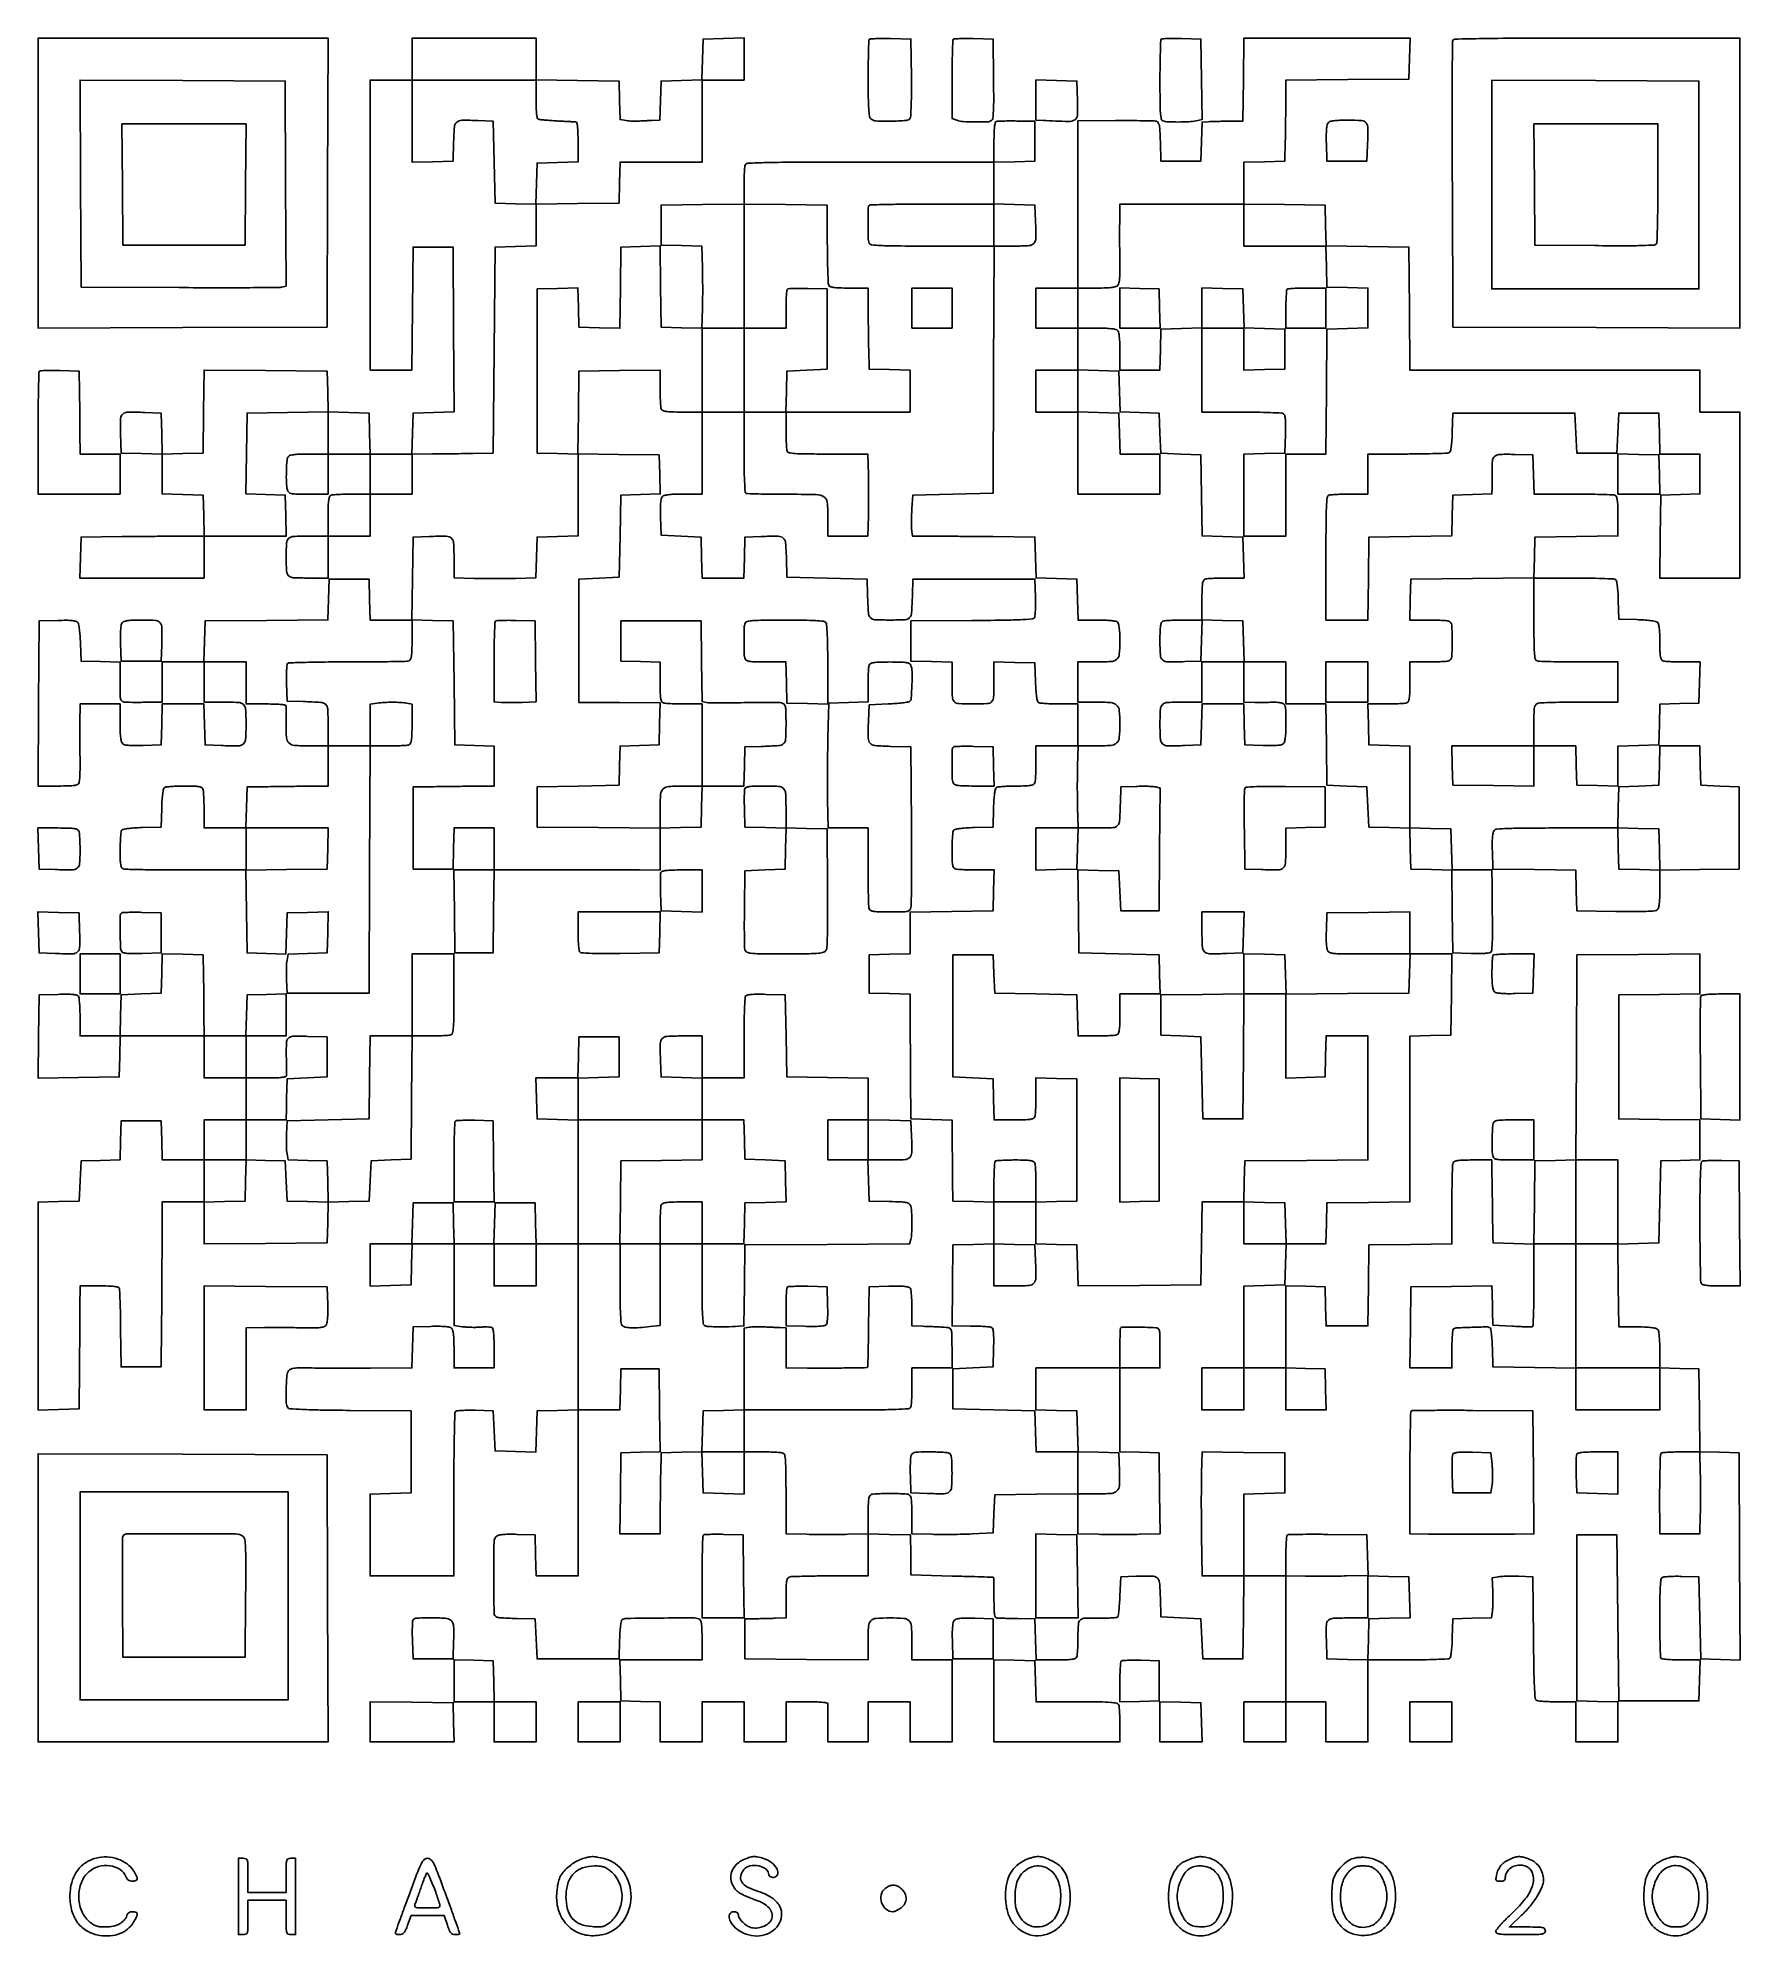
# Model space of a CAD drawing. Extents: x 179 to 1071, y 112 to 1107.
import ezdxf

# ---------------------------------------------------------------- set-up
doc = ezdxf.new("R2010")
doc.units = 0

msp = doc.modelspace()

# ---------------------------------------------------------------- linework, layer by layer
for points in [[(179, 1030.993714), (179, 954.987428), (254.75, 955.243714), (330.5, 955.5), (330.756286, 1031.25), (331.012572, 1107), (255.006286, 1107), (179, 1107)], [(223.235953, 1030.25), (223.5, 998.5), (255.5, 998.5), (287.5, 998.5), (287.764047, 1030.25), (288.028094, 1062), (255.5, 1062), (222.971906, 1062)], [(658, 965.5), (658, 955), (647.5, 955), (637, 955), (637, 965.5), (637, 976), (647.5, 976), (658, 976)], [(746, 965.534983), (746, 955), (756.534983, 955), (767.069966, 955), (766.784983, 965.25), (766.5, 975.5), (756.25, 975.784983), (746, 976.069966)], [(789, 965.533832), (789, 955), (800, 955), (811, 955), (811, 943.966168), (811, 932.932337), (821.75, 933.216168), (832.5, 933.5), (832.5, 944), (832.5, 954.5), (821.784613, 954.783481), (811.069227, 955.066961), (810.784613, 965.283481), (810.5, 975.5), (799.75, 975.783832), (789, 976.067663)], [(1007, 878.533832), (1007, 868), (1018.034983, 868), (1029.069966, 868), (1028.784983, 878.25), (1028.5, 888.5), (1017.75, 888.783832), (1007, 889.067663)], [(876, 769.5), (876, 759), (865, 759), (854, 759), (854, 769.5), (854, 780), (865, 780), (876, 780)], [(330.783832, 682.25), (330.5, 671.5), (309.25, 671.230112), (288, 670.960225), (288, 681.980112), (288, 693), (309.533832, 693), (331.067663, 693)], [(723.783832, 682.25), (723.5, 671.5), (712.75, 671.216168), (702, 670.932337), (702, 681.966168), (702, 693), (713.033832, 693), (724.067663, 693)], [(1028.784178, 681.715822), (1029.068357, 670.931643), (1018.284178, 671.215822), (1007.5, 671.5), (1007.215822, 682.284178), (1006.931643, 693.068357), (1017.715822, 692.784178), (1028.5, 692.5)], [(201, 616.5), (201, 606), (211.5, 606), (222, 606), (222, 616.5), (222, 627), (211.5, 627), (201, 627)], [(746, 529.5), (746, 496.930034), (756.25, 497.215017), (766.5, 497.5), (766.5, 529.5), (766.5, 561.5), (756.25, 561.784983), (746, 562.069966)], [(614, 529.5), (614, 519), (603.5, 519), (593, 519), (593, 529.5), (593, 540), (603.5, 540), (614, 540)], [(287.783832, 508.25), (287.5, 497.5), (276.75, 497.216168), (266, 496.932337), (266, 507.966168), (266, 519), (277.033832, 519), (288.067663, 519)], [(832.783832, 485.75), (833.067663, 475), (822.033832, 475), (811, 475), (811, 486.033832), (811, 497.067663), (821.75, 496.783832), (832.5, 496.5)], [(440, 464), (440, 453), (429, 453), (418, 453), (418, 464), (418, 475), (429, 475), (440, 475)], [(811, 399), (811, 388), (800, 388), (789, 388), (789, 399), (789, 410), (800, 410), (811, 410)], [(853.783832, 398.75), (854.067663, 388), (843.533832, 388), (833, 388), (833, 399.034983), (833, 410.069966), (843.25, 409.784983), (853.5, 409.5)], [(179, 289.506286), (179, 214), (255.006326, 214), (331.012652, 214), (330.756326, 289.25), (330.5, 364.5), (254.75, 364.756286), (179, 365.012572)], [(549, 354.966168), (549, 343.932337), (538.25, 344.216168), (527.5, 344.5), (527.216168, 355.25), (526.932337, 366), (537.966168, 366), (549, 366)], [(310, 290.5), (310, 236), (255.5, 236), (201, 236), (201, 290.5), (201, 345), (255.5, 345), (310, 345)], [(723.769502, 300.75), (724.039005, 279), (713.019502, 279), (702, 279), (702, 301.033832), (702, 323.067663), (712.75, 322.783832), (723.5, 322.5)], [(397, 246.034983), (397, 235), (407.5, 235), (418, 235), (418, 224.5), (418, 214), (429, 214), (440, 214), (440, 224.5), (440, 235), (429.033832, 235), (418.067663, 235), (417.783832, 245.75), (417.5, 256.5), (407.25, 256.784983), (397, 257.069966)], [(353, 224.519502), (353, 214), (375.034983, 214), (397.069966, 214), (396.784983, 224.25), (396.5, 234.5), (374.75, 234.769502), (353, 235.039005)], [(462, 224.5), (462, 214), (473, 214), (484, 214), (484, 224.5), (484, 235), (473, 235), (462, 235)], [(767, 224.533832), (767, 214), (778.034983, 214), (789.069966, 214), (788.784983, 224.25), (788.5, 234.5), (777.75, 234.783832), (767, 235.067663)], [(898, 224.5), (898, 214), (909, 214), (920, 214), (920, 224.5), (920, 235), (909, 235), (898, 235)]]:
    msp.add_lwpolyline(points, close=True)
for points in [[(375, 1096), (375, 1085), (364, 1085), (353, 1085), (353, 1009), (353, 933), (363.986147, 933), (374.972294, 933), (375.236147, 965.25), (375.5, 997.5), (386, 997.5), (396.5, 997.5), (396.760597, 954.283939), (397.021194, 911.067878), (386.260597, 910.783939), (375.5, 910.5), (375.216168, 899.75), (374.932337, 889), (364, 889), (353.067663, 889), (352.783832, 899.75), (352.5, 910.5), (341.783492, 910.783492), (331.066984, 911.066984), (330.783492, 921.783492), (330.5, 932.5), (298.269541, 932.763827), (266.039082, 933.027655), (265.769541, 911.263827), (265.5, 889.5), (254.784171, 889.216515), (244.068343, 888.93303), (243.784171, 899.716515), (243.5, 910.5), (235, 910.795054, 0.009619), (225.971409, 910.934656, 0.179386), (223.349379, 909.951391, 0.210395), (222.214168, 907.5543, 0.013848), (222.215323, 899.722245), (222.5, 889.5), (233.25, 889.216168), (244, 888.932337), (244, 878.5), (244, 868.067663), (254.75, 867.783832), (265.5, 867.5), (265.783832, 856.75), (266.067663, 846), (255.283832, 845.960909, 0.000784), (249.708194, 845.931953, 0.000245), (241.352126, 845.871347, 0.000245), (232.022277, 845.794522, 0.000271), (223, 845.710909), (201.5, 845.5), (201.216168, 834.75), (200.932337, 824), (233.466168, 824), (266, 824), (266, 835), (266, 846), (287.533832, 846), (309.067663, 846), (308.783832, 856.75), (308.5, 867.5), (298.230215, 867.785202), (287.96043, 868.070403), (288.230215, 889.285202), (288.5, 910.5), (309.75, 910.769888), (331, 911.039775), (331, 900.019888), (331, 889), (321.122445, 889, 0.008007), (316.650849, 888.928383, 0.020508), (313.422515, 888.692167, 0.023985), (311.153003, 888.321231, 0.168891), (310.209897, 887.75, 0.156278), (309.465854, 885.895407, 0.009772), (309.155528, 879.926116, 0.014685), (309.137509, 873.979564, 0.054947), (309.643819, 870.283001, 0.131374), (310.3589, 868.99603, 0.150395), (311.587502, 868.318709, 0.047649), (314.030262, 868.048777, 0.003707), (320.608408, 868), (331, 868), (331, 878.5), (331, 889), (342, 889), (353, 889), (353, 878.5), (353, 868), (343.581787, 868, 0.005951), (339.859224, 867.955695, 0.007831), (336.465525, 867.821697, 0.005915), (333.638111, 867.632106, 0.07203), (332.581787, 867.393011, 0.205218), (331.76761, 866.601595, 0.063068), (331.30265, 864.913621, 0.030363), (331.059586, 861.960143, 0.005351), (331, 856.393011), (331, 846), (320.616631, 846, 0.011737), (312.771617, 845.815814, 0.179999), (310.322049, 844.771099, 0.191575), (309.228611, 842.405154, 0.013589), (309.027309, 835, 0.013589), (309.228611, 827.594846, 0.191575), (310.322049, 825.228901, 0.179999), (312.771617, 824.184186, 0.011737), (320.616631, 824), (331, 824), (331, 835), (331, 846), (342, 846), (353, 846), (353, 857), (353, 868), (364, 868), (375, 868), (375, 878.5), (375, 889), (385.75, 889.046894, 0.001159), (390.626468, 889.079466, 0.000692), (396.426563, 889.139675, 0.000693), (402.202902, 889.215634, 0.001202), (407, 889.296894), (417.5, 889.5), (418, 943.5), (418.5, 997.5), (429.25, 997.783832), (440, 998.067663), (440, 1009.014329), (440, 1019.960995), (461.75, 1020.230498), (483.5, 1020.5), (483.783832, 1031.25), (484.067663, 1042), (505.533832, 1042), (527, 1042), (527, 1063.5), (527, 1085), (538, 1085), (549, 1085), (549, 1096.033832), (549, 1107.067663), (538.25, 1106.783832), (527.5, 1106.5), (527.216508, 1095.783492), (526.933016, 1085.066984), (516.216508, 1084.783492), (505.5, 1084.5), (505.215017, 1074.25), (504.930034, 1064), (500.715017, 1063.843476, 0.002129), (498.881845, 1063.767583, 0.00158), (496.856911, 1063.6687, 0.001596), (494.94623, 1063.563226, 0.003605), (493.5, 1063.468292, -0.018962), (492.119354, 1063.420172, -0.01056), (490.436432, 1063.460906, -0.010521), (488.73306, 1063.57411, -0.016749), (487.283599, 1063.750205), (484.067198, 1064.25078), (483.783599, 1074.37539), (483.5, 1084.5), (461.75, 1084.769502), (440, 1085.039005), (440, 1096.019502), (440, 1107), (407.5, 1107), (375, 1107)], [(614.617795, 1106.190596, 0.131255), (614.398667, 1105.463076, 0.001222), (614.234125, 1099.809151, 0.004019), (614.112578, 1093.279106, 0.002576), (614.071475, 1085.695891, 0.00308), (614.129142, 1075.909693, 0.012714), (614.350953, 1069.994181, 0.015388), (614.713354, 1066.136889, 0.166758), (615.390671, 1064.752186, 0.187509), (618.070701, 1063.572402, 0.014855), (625.980016, 1063.459567, 0.013374), (633.930087, 1063.795167, 0.241616), (636.043977, 1065.071156, 0.128503), (636.389585, 1066.196502, 0.002822), (636.600903, 1071.94877, 0.00624), (636.72693, 1078.724975, 0.004153), (636.709931, 1086.494183), (636.5, 1106.5), (625.829428, 1106.783026, 0.00779), (621.700647, 1106.828188, 0.012038), (618.1344, 1106.725748, 0.006424), (615.176175, 1106.531295, 0.23909)], [(658.620026, 1106.194205, 0.131462), (658.401069, 1105.466184, 0.001155), (658.235584, 1099.64431, 0.003905), (658.11268, 1092.928334, 0.002498), (658.069806, 1085.123999), (658.059743, 1064.927784), (660.594971, 1063.963892, 0.07563), (663.883436, 1063.254905, 0.013602), (670.16317, 1063.040228, 0.010708), (676.495779, 1063.131709, 0.133198), (678.77083, 1063.837204, 0.230932), (679.427241, 1064.904588, 0.012869), (679.714887, 1068.908791, 0.012029), (679.849994, 1075.071549, 0.002701), (679.77083, 1085.571891), (679.5, 1106.5), (669.330091, 1106.784099, 0.008166), (665.393338, 1106.829756, 0.012573), (661.988922, 1106.728008, 0.006967), (659.173442, 1106.533552, 0.237925)], [(810.769502, 1085.27093), (810.5, 1063.54186), (803, 1063.441385, 0.001505), (799.892804, 1063.390405, 0.001466), (796.758714, 1063.320353, 0.001444), (794.005331, 1063.242775, 0.005478), (792.284983, 1063.170455), (789.069966, 1063), (788.784983, 1052.75), (788.5, 1042.5), (778, 1042.5), (767.5, 1042.5), (767.21564, 1052.693518, 0.005268), (767.000034, 1058.30174, 0.034022), (766.669594, 1061.113581, 0.078557), (766.121675, 1062.653746, 0.20063), (765.21564, 1063.380757, 0.064252), (763.948482, 1063.574706, 0.001667), (758.202407, 1063.690902, 0.003501), (751.442168, 1063.757724, 0.002382), (743.75, 1063.743256), (724, 1063.612033), (724, 1019.806016), (724, 976), (713, 976), (702, 976), (702, 965.5), (702, 955), (713, 955), (724, 955), (724, 944), (724, 933), (713, 933), (702, 933), (702, 922), (702, 911), (713, 911), (724, 911), (724, 889.5), (724, 868), (745.5, 868), (767, 868), (767, 878.5), (767, 889), (756.533832, 889), (746.067663, 889), (745.783832, 899.75), (745.5, 910.5), (734.75, 910.783832), (724, 911.067663), (724, 922.067663), (724, 933.067663), (734.75, 932.783832), (745.5, 932.5), (745.783481, 921.784613), (746.066961, 911.069227), (756.283481, 910.784613), (766.5, 910.5), (767, 900), (767.5, 889.5), (778, 889), (788.5, 888.5), (788.76979, 867.283631), (789.03958, 846.067262), (799.76979, 845.783631), (810.5, 845.5), (810.783832, 834.75), (811.067663, 824), (801.615619, 824, 0.00593), (797.880092, 823.955696, 0.007809), (794.475463, 823.821697, 0.005887), (791.638889, 823.632128, 0.0721), (790.581787, 823.393011, 0.205218), (789.76761, 822.601595, 0.063068), (789.30265, 820.913621, 0.030363), (789.059586, 817.960143, 0.005351), (789, 812.393011), (789, 802), (779.581787, 802, 0.005951), (775.859224, 801.955695, 0.007831), (772.465525, 801.821697, 0.005915), (769.638111, 801.632106, 0.07203), (768.581787, 801.393011, 0.201), (767.772602, 800.619099, 0.065386), (767.305418, 798.996718, 0.031694), (767.060638, 796.171455, 0.005765), (767, 790.912063, 0.014882), (767.224078, 783.385105, 0.208519), (768.424495, 781.025831, 0.172963), (771.078858, 780.067594, 0.009652), (780, 780.204946), (788.5, 780.5), (788.784171, 791.283485), (789.068343, 802.06697), (799.784171, 801.783485), (810.5, 801.5), (810.783832, 790.75), (811.067663, 780), (800.033832, 780), (789, 780), (789, 769.5), (789, 759), (780.25, 758.986345, 0.009158), (771.045822, 758.803372, 0.171713), (768.395485, 757.750009, 0.202334), (767.213212, 755.321825, 0.013459), (767, 747.402421, 0.013491), (767.21391, 739.475981, 0.204218), (768.402094, 737.058713, 0.178421), (771.042866, 736.070994, 0.009873), (780, 736.204946), (788.5, 736.5), (788.783832, 747.25), (789.067663, 758), (800, 758), (810.932337, 758), (811.216168, 747.25), (811.5, 736.5), (820.850715, 736.211141, 0.009044), (824.957683, 736.15859, 0.018924), (828.150171, 736.296386, 0.020746), (830.513859, 736.587315, 0.132968), (831.600715, 737.083586, 0.153991), (832.271042, 738.12368, 0.035165), (832.685067, 740.202346, 0.024214), (832.92979, 743.338126, 0.007366), (833, 748.103393, 0.003904), (832.95082, 754.402696, 0.052194), (832.674354, 756.6973, 0.161068), (831.971963, 757.859574, 0.115993), (830.615453, 758.560379, 0.02878), (829.496557, 758.773664, 0.015198), (828.089639, 758.915428, 0.015075), (826.636438, 758.973414, 0.022481), (825.365453, 758.928631, -0.013518), (823.881492, 758.849699, -0.004222), (821.652664, 758.810328, -0.004216), (819.161576, 758.808364, -0.004644), (816.75, 758.8492), (811, 759), (811, 769.5), (811, 780), (822, 780), (833, 780), (833, 769), (833, 758), (843.480112, 758), (853.960225, 758), (854.230112, 736.75), (854.5, 715.5), (865, 715), (875.5, 714.5), (876, 704), (876.5, 693.5), (887.216508, 693.216508), (897.933016, 692.933016), (898.216508, 682.216508), (898.5, 671.5), (909.230591, 671.216365), (919.961183, 670.93273), (920.230591, 649.216365), (920.5, 627.5), (929.910352, 627.210352, 0.009149), (933.868244, 627.160981, 0.017184), (937.063721, 627.289472, 0.015826), (939.500656, 627.549258, 0.163316), (940.39335, 627.99335, 0.172328), (940.860579, 628.975351, 0.010518), (941.129963, 632.262918, 0.01301), (941.281209, 636.61919, 0.006028), (941.262132, 642.282998, -0.000588), (941.181941, 647.91128, -0.00049), (941.109596, 653.894068, -0.000494), (941.054145, 659.371078, -0.001344), (941.029135, 663.25), (941, 671), (930.533832, 671), (920.067663, 671), (919.783832, 681.75), (919.5, 692.5), (908.75, 692.783832), (898, 693.067663), (898, 714.5), (898, 735.932337), (887.25, 736.216168), (876.5, 736.5), (876.216168, 747.25), (875.932337, 758), (885.384381, 758, 0.00593), (889.119908, 758.044304, 0.007809), (892.524537, 758.178303, 0.005887), (895.361111, 758.367872, 0.0721), (896.418213, 758.606989, 0.205218), (897.23239, 759.398405, 0.063068), (897.69735, 761.086379, 0.030363), (897.940414, 764.039857, 0.005351), (898, 769.606989), (898, 780), (907.418213, 780, 0.005951), (911.140776, 780.044305, 0.007831), (914.534475, 780.178303, 0.005915), (917.361889, 780.367894, 0.07203), (918.418213, 780.606989, 0.293407), (919.908548, 782.635663, 0.015702), (920.17128, 791, 0.015702), (919.908548, 799.364337, 0.293407), (918.418213, 801.393011, 0.0721), (917.361111, 801.632128, 0.005887), (914.524537, 801.821697, 0.007809), (911.119908, 801.955696, 0.00593), (907.384381, 802), (897.932337, 802), (898.216168, 812.75), (898.5, 823.5), (930.75, 823.763853), (963, 824.027706), (963, 802.620842, 0.002043), (963.04956, 790.491408, 0.015891), (963.275562, 784.837503, 0.029989), (963.69608, 781.662773, 0.258737), (964.581787, 780.606989, 0.083055), (965.779435, 780.363369, 0.001841), (971.696775, 780.178303, 0.004125), (978.642891, 780.043995, 0.002771), (986.581787, 780), (1007, 780), (1007, 769.5), (1007, 759), (987.25, 758.986345, 0.002828), (979.520026, 758.937274, 0.004004), (972.640625, 758.799577, 0.002319), (966.846412, 758.61028, 0.056194), (965.25, 758.369714, 0.137931), (963.983603, 757.617521, 0.142773), (963.315535, 756.325037, 0.044869), (963.048415, 753.759833, 0.00352), (963, 746.883369), (963, 736), (941.465017, 736), (919.930034, 736), (920.215017, 725.75), (920.5, 715.5), (941.75, 715.230112), (963, 714.960225), (963, 725.480112), (963, 736), (973.965017, 736), (984.930034, 736), (985.215017, 725.75), (985.5, 715.5), (996.25, 715.216168), (1007, 714.932337), (1007, 725.432337), (1007, 735.932337), (1017.75, 736.216168), (1028.5, 736.5), (1028.783481, 747.215387), (1029.066961, 757.930773), (1039.283481, 758.215387), (1049.5, 758.5), (1049.783832, 769.25), (1050.067663, 780), (1041.115619, 780, -0.006254), (1037.571673, 780.044329, -0.008136), (1034.328588, 780.178303, -0.006308), (1031.627025, 780.368199, -0.071023), (1030.581787, 780.606989, -0.195813), (1029.778789, 781.359783, -0.068138), (1029.309025, 782.906532, -0.033385), (1029.062015, 785.582498, -0.006325), (1029, 790.484544, 0.008505), (1028.927386, 794.753213, 0.022826), (1028.685644, 797.781358, 0.029015), (1028.29689, 799.878173, 0.160543), (1027.695876, 800.837437, 0.131421), (1026.740901, 801.277004, 0.010763), (1024.000112, 801.687053, 0.013854), (1020.65896, 802.019842, 0.010217), (1016.945876, 802.209882), (1007.5, 802.5), (1007.211195, 812.464966, 0.00836), (1007.012968, 816.800174, 0.019108), (1006.684251, 820.055937, 0.01918), (1006.262532, 822.411, 0.199883), (1005.711195, 823.199653, 0.131314), (1004.725132, 823.510072, 0.002044), (998.750538, 823.747767, 0.005281), (991.769247, 823.923129, 0.003454), (983.716168, 823.984687), (962.932337, 824), (963.216168, 834.75), (963.5, 845.5), (985.25, 845.769502), (1007, 846.039005), (1007, 856.412514, 0.005366), (1006.940377, 861.968078, 0.030411), (1006.697251, 864.916741, 0.063154), (1006.232207, 866.602242, 0.205063), (1005.418213, 867.393011, 0.083039), (1004.220809, 867.636622, 0.001846), (998.313501, 867.821697, 0.004131), (991.37868, 867.956005, 0.002776), (983.453196, 868), (963.069966, 868), (962.784983, 878.25), (962.5, 888.5), (953.149285, 888.788859, 0.014275), (945.476038, 888.806766, 0.15095), (942.544212, 887.816111, 0.21555), (941.215501, 885.499249, 0.032998), (941.051326, 880.051361, -0.003258), (941.130753, 877.344034, -0.003226), (941.175208, 874.626926, -0.003166), (941.183712, 872.248847, -0.01248), (941.143134, 870.784983), (941, 868.069966), (930.75, 867.784983), (920.5, 867.5), (920.216365, 856.769409), (919.93273, 846.038817), (898.216365, 845.769409), (876.5, 845.5), (876.230498, 823.75), (875.960995, 802), (864.980498, 802), (854, 802), (854, 834.393011, -0.001243), (854.046481, 853.08678, -0.010731), (854.266892, 861.42282, -0.016522), (854.654033, 866.195595, -0.279562), (855.581787, 867.393011, -0.07203), (856.638111, 867.632106, -0.005915), (859.465525, 867.821697, -0.007831), (862.859224, 867.955695, -0.005951), (866.581787, 868), (876, 868), (876, 878.5), (876, 889), (896.75, 889.015313, 0.003459), (904.790108, 889.076871, 0.005289), (911.760476, 889.252233, 0.002049), (917.725297, 889.489938, 0.131294), (918.711195, 889.800347, 0.199883), (919.262532, 890.589, 0.01918), (919.684251, 892.944063, 0.019108), (920.012968, 896.199826, 0.00836), (920.211195, 900.535034), (920.5, 910.5), (952.5, 910.5), (984.5, 910.5), (985, 900), (985.5, 889.5), (996, 889.5), (1006.5, 889.5), (1007, 900), (1007.5, 910.5), (1018, 910.5), (1028.5, 910.5), (1028.783832, 899.75), (1029.067663, 889), (1039.533832, 889), (1050, 889), (1050, 878.534983), (1050, 868.069966), (1039.75, 867.784983), (1029.5, 867.5), (1029.230498, 845.75), (1028.960995, 824), (1049.980498, 824), (1071, 824), (1071, 867.5), (1071, 911), (1060.5, 911), (1050, 911), (1050, 922), (1050, 933), (974.013853, 933), (898.027706, 933), (897.763853, 965.25), (897.5, 997.5), (875.783635, 997.769409), (854.06727, 998.038817), (853.783635, 1008.769409), (853.5, 1019.5), (832.25, 1019.769888), (811, 1020.039775), (811, 1030.986056), (811, 1041.932337), (821.75, 1042.216168), (832.5, 1042.5), (832.703106, 1053, 0.0012), (832.784366, 1057.796148, 0.000692), (832.860325, 1063.569368, 0.000692), (832.920535, 1069.365028, 0.001159), (832.953106, 1074.236147), (833, 1084.972294), (865.25, 1085.236147), (897.5, 1085.5), (897.783832, 1096.25), (898.067663, 1107), (854.553334, 1107), (811.039005, 1107)], [(767.699448, 1106.366114, 0.188983), (767.415913, 1105.717021, 0.001411), (767.205463, 1099.783766, 0.005002), (767.050472, 1092.935803, 0.003156), (767, 1084.940322, 0.002127), (767.049862, 1073.217204, 0.016378), (767.276401, 1067.729626, 0.031272), (767.699375, 1064.650968, 0.256762), (768.581787, 1063.606989, 0.082626), (770.980497, 1063.116924, 0.00948), (776.510306, 1063.019072, 0.012035), (782.124726, 1063.161339, 0.037015), (785.894513, 1063.628903), (789.039025, 1064.257805), (788.769513, 1085.378903), (788.5, 1106.5), (778.449448, 1106.782781, 0.006672), (774.547259, 1106.840477, 0.010046), (771.145783, 1106.777033, 0.005301), (768.300668, 1106.636532, 0.183378)], [(920.460009, 1105.75, 0.090591), (920.266358, 1104.709509, 0.000109), (920.198937, 1082.982812, 0.000984), (920.176611, 1058.652573, 0.000605), (920.241394, 1030), (920.5, 955.5), (995.75, 955.243674), (1071, 954.987348), (1071, 1030.993674), (1071, 1107), (995.968615, 1107, 0.000668), (957.448289, 1106.948566, 0.003471), (936.19131, 1106.744245, 0.001205), (921.475143, 1106.465155, 0.305157)], [(308.758677, 1030.77123), (309.017354, 977.04246), (306.758677, 976.494347, -0.057902), (304.987826, 976.276519, -0.000418), (290.035361, 976.188577, -0.001589), (272.903102, 976.156579, -0.001017), (253, 976.223117), (201.5, 976.5), (201.241383, 1030.758691), (200.982767, 1085.017383), (254.741383, 1084.758691), (308.5, 1084.5)], [(440, 1074.968615, 0.006957), (440.0653, 1070.27575, 0.022702), (440.29254, 1067.177957, 0.029285), (440.656302, 1065.14634, 0.251248), (441.25, 1064.480297, 0.060759), (442.104753, 1064.280984, 0.003997), (444.629687, 1064.028345, 0.005746), (447.653117, 1063.785222, 0.004258), (451, 1063.583389, -0.000076), (454.346933, 1063.409635, -0.000103), (457.370313, 1063.251593, -0.000069), (459.908916, 1063.118017, -0.001149), (460.75, 1063.071707, -0.325518), (461.357264, 1062.573867, -0.03417), (461.718429, 1060.658577, -0.023484), (461.939337, 1057.557229, -0.006038), (462, 1052.533832), (462, 1042.067663), (451.25, 1041.783832), (440.5, 1041.5), (440.215829, 1030.716515), (439.931657, 1019.93303), (429.215829, 1020.216515), (418.5, 1020.5), (418, 1042), (417.5, 1063.5), (409.503355, 1063.796504, 0.010944), (401.041159, 1063.924926, 0.179106), (398.432921, 1062.939704, 0.195806), (397.211819, 1060.526579, 0.013482), (396.784869, 1052.7397), (396.5, 1042.5), (385.75, 1042.216168), (375, 1041.932337), (375, 1063.466168), (375, 1085), (407.5, 1085), (440, 1085)], [(702, 1074.533832), (702, 1064), (705.75, 1063.821362, 0.004715), (719.062448, 1063.312972, 0.140473), (722.293887, 1064.1394, 0.254288), (723.715604, 1066.493653, 0.018317), (723.783598, 1074.375418), (723.5, 1084.5), (712.75, 1084.783832), (702, 1085.067663)], [(1049.5, 1030), (1049.5, 975.5), (995.211905, 975.5), (940.92381, 975.5), (940.942857, 1025.75, -0.000032), (940.951538, 1045.331386, -0.000047), (940.961905, 1062.563467, -0.000022), (940.972765, 1077.239555, -0.00086), (940.980952, 1080.508612), (941, 1085.017225), (995.25, 1084.758612), (1049.5, 1084.5)], [(681.25, 1063.265772, 0.257795), (680.652296, 1062.602075, 0.028461), (680.290379, 1060.513969, 0.022103), (680.064453, 1057.315214, 0.006578), (680, 1052.416667), (680, 1042), (615.106989, 1042, 0.000571), (576.977207, 1041.956451, 0.005465), (560.71702, 1041.741568, 0.005072), (550.979981, 1041.407574, 0.298401), (549.606989, 1040.418213, 0.07199), (549.367906, 1039.362338, 0.005931), (549.178303, 1036.540204, 0.007843), (549.044306, 1033.152805, 0.005963), (549, 1029.437715), (549, 1020.039005), (527.25, 1019.769502), (505.5, 1019.5), (505.5, 1009), (505.5, 998.5), (516.188221, 998.216795), (526.876443, 997.93359), (527.188221, 986.716795, -0.004075), (527.287247, 981.675268, -0.002552), (527.32494, 975.77416, -0.00256), (527.302638, 969.961656, -0.004667), (527.215829, 965.216515), (526.931657, 954.93303), (516.215829, 955.216515), (505.5, 955.5), (505.230011, 976.784762), (504.960022, 998.069525), (494.730011, 997.784762), (484.5, 997.5), (484.230014, 976.216371), (483.960029, 954.932742), (473.230014, 955.216371), (462.5, 955.5), (462.214647, 965.783473), (461.929295, 976.066946), (451.214647, 975.783473), (440.5, 975.5), (440.5, 932.5), (440.5, 889.5), (451.25, 889.216168), (462, 888.932337), (462, 867.5), (462, 846.067663), (451.25, 845.783832), (440.5, 845.5), (440.216814, 834.813683), (439.933629, 824.127365), (429.216814, 823.813683, -0.004795), (424.335866, 823.717658, -0.002809), (418.490252, 823.691572, -0.002808), (412.641489, 823.731178, -0.004772), (407.75, 823.838476), (397, 824.176952), (397, 834.569424, 0.013417), (396.786642, 842.518819, 0.203971), (395.599137, 844.9394, 0.178728), (392.959075, 845.928802, 0.009886), (384, 845.795054), (375.5, 845.5), (375.230498, 823.75), (374.960995, 802), (364.014329, 802), (353.067663, 802), (352.783832, 812.75), (352.5, 823.5), (342, 823.5), (331.5, 823.5), (331.216308, 812.763809), (330.932617, 802.027617), (298.716308, 801.763809), (266.5, 801.5), (266.216168, 790.75), (265.932337, 780), (254.966168, 780), (244, 780), (244, 769.5), (244, 759), (239, 758.923077, -0.001012), (236.793861, 758.893604, -0.000697), (234.29375, 758.86875, -0.000703), (231.888187, 758.85157, -0.001434), (230, 758.846154, -0.011258), (224.226779, 758.976163, -0.223647), (222.703025, 759.77932, -0.157719), (222.078537, 761.586012, -0.004984), (222, 769.465017), (222, 779.930034), (211.75, 780.215017), (201.5, 780.5), (201.209882, 789.945876, 0.010482), (201.01774, 793.661415, 0.01414), (200.678669, 797.010214, 0.01114), (200.259591, 799.755874, 0.130478), (199.808896, 800.730267, 0.159945), (198.805803, 801.360369, 0.036405), (196.801719, 801.706214, 0.02466), (193.762447, 801.854647, 0.007277), (189.099013, 801.784391), (179.5, 801.5), (179.239377, 758.25), (178.978755, 715), (189.382389, 715, 0.004965), (195.185814, 715.05763, 0.033603), (198.045723, 715.307189, 0.07853), (199.629493, 715.816188, 0.186284), (200.446009, 716.719899, 0.072938), (200.700008, 717.851551, 0.006692), (200.87834, 720.734044, 0.008533), (200.986822, 724.194514, 0.006585), (200.990985, 727.969899, -0.00151), (200.951284, 732.357524, -0.000837), (200.927974, 737.71147, -0.000835), (200.922499, 743.133765, -0.001348), (200.937986, 747.75), (201, 758), (211.5, 758), (222, 758), (222, 748.122445, 0.007345), (222.070162, 743.346734, 0.024181), (222.314808, 740.205854, 0.035127), (222.728754, 738.124417, 0.154085), (223.399285, 737.083586, 0.132968), (224.486141, 736.587315, 0.020746), (226.849829, 736.296386, 0.018924), (230.042317, 736.15859, 0.009044), (234.149285, 736.211141), (243.5, 736.5), (243.783832, 747.25), (244.067663, 758), (255, 758), (265.932337, 758), (266.216168, 747.25), (266.5, 736.5), (275, 736.204946, 0.009873), (283.957134, 736.070994, 0.178421), (286.597906, 737.058713, 0.204218), (287.78609, 739.475981, 0.013491), (288, 747.402421, 0.013459), (287.786788, 755.321825, 0.202334), (286.604515, 757.750009, 0.171713), (283.954178, 758.803372, 0.009158), (274.75, 758.986345), (266, 759), (266, 769.5), (266, 780), (277, 780), (288, 780), (288, 769), (288, 758), (298.5, 758, -0.006012), (303.541273, 757.939386, -0.023419), (306.651777, 757.718556, -0.034052), (308.572581, 757.35754, -0.325984), (309.070637, 756.75, -0.014814), (309.092806, 755.923743, -0.001037), (309.081503, 753.605455, -0.001469), (309.054161, 750.840669, -0.001106), (309.008434, 747.800487, 0.019496), (309.169365, 740.397615, 0.185632), (310.458808, 737.569707, 0.178142), (313.338343, 736.272315, 0.017684), (321.035184, 736), (331, 736), (331, 725.5), (331, 715), (320.75, 714.902492, 0.000362), (316.032594, 714.8542, 0.000201), (310.279688, 714.788832, 0.0002), (304.45558, 714.717978, 0.000324), (299.5, 714.652492), (288.5, 714.5), (288.216168, 703.75), (287.932337, 693), (276.966168, 693), (266, 693), (266, 702.418213, 0.005951), (265.955695, 706.140776, 0.007831), (265.821697, 709.534475, 0.005915), (265.632106, 712.361889, 0.07203), (265.393011, 713.418213, 0.19467), (264.644942, 714.219702, 0.069116), (263.117276, 714.687776, 0.033827), (260.475625, 714.930628, 0.00643), (255.643011, 714.984687, 0.007787), (252.052528, 714.922753, 0.010713), (248.829971, 714.747767, 0.007626), (246.161051, 714.504423, 0.115495), (245.288805, 714.199653, 0.199883), (244.737468, 713.411, 0.01918), (244.315749, 711.055937, 0.019108), (243.987032, 707.800174, 0.00836), (243.788805, 703.464966), (243.5, 693.5), (233.535034, 693.211195, 0.00836), (229.199826, 693.012968, 0.019108), (225.944063, 692.684251, 0.01918), (223.589, 692.262532, 0.199883), (222.800347, 691.711195, 0.115495), (222.495577, 690.838949, 0.007626), (222.252233, 688.170029, 0.010713), (222.077247, 684.947472, 0.007787), (222.015313, 681.356989, 0.00643), (222.069372, 676.524375, 0.033827), (222.312224, 673.882724, 0.069116), (222.780298, 672.355058, 0.19467), (223.581787, 671.606989, 0.086349), (224.831058, 671.361367, 0.000866), (233.922296, 671.178303, 0.002795), (244.413483, 671.043875, 0.001806), (256.562285, 671), (287.960995, 671), (288.230498, 649.25), (288.5, 627.5), (298.715817, 627.215394), (308.931635, 626.930789), (309.215817, 637.715394), (309.5, 648.5), (320.284178, 648.784178), (331.068357, 649.068357), (330.784178, 638.284178), (330.5, 627.5), (320.288831, 627.215446), (310.077661, 626.930891), (309.481052, 623.715446, 0.030047), (309.270626, 622.018638, 0.00876), (309.150106, 619.388287, 0.008769), (309.118216, 616.415823, 0.009283), (309.192221, 613.5), (309.5, 606.5), (331, 606.5), (352.5, 606.5), (352.757294, 671.25), (353.014589, 736), (362.425507, 736, 0.005955), (366.145275, 736.044306, 0.007835), (369.536618, 736.178303, 0.005921), (372.362057, 736.367898, 0.072015), (373.418213, 736.606989, 0.204586), (374.231644, 737.395764, 0.063419), (374.696944, 739.073666, 0.03056), (374.94026, 742.007528, 0.005411), (375, 747.527534), (375, 757.841089), (372.25, 758.37044, 0.031773), (369.001596, 758.784034, 0.01523), (364.798102, 758.921369, 0.015165), (360.45992, 758.799323, 0.023778), (356.75, 758.404585), (353, 757.824204), (353, 746.912102), (353, 736), (342, 736), (331, 736), (331, 746.980948, 0.010555), (330.822658, 755.380972, 0.195467), (329.74047, 757.75136, 0.175338), (327.267242, 758.824249, 0.008165), (318, 759.24922), (309.5, 759.5), (309.210352, 768.910352, -0.009013), (309.163584, 772.580055, -0.013101), (309.265498, 775.816123, -0.008634), (309.465701, 778.482254, -0.175051), (309.804821, 779.204821, -0.190873), (310.633896, 779.563379, -0.001057), (319.412038, 779.816845, -0.004324), (329.482319, 779.999183, -0.002709), (341.268717, 780.046785, 0.001854), (353.103111, 780.074342, 0.002864), (363.328564, 780.194637, 0.000905), (372.181985, 780.365546, 0.086539), (373.424248, 780.609305, 0.206324), (374.234841, 781.400589, 0.062238), (374.697721, 783.098181, 0.030135), (374.94039, 786.06437, 0.005345), (375, 791.640821), (375, 802.067663), (385.75, 801.783832), (396.5, 801.5), (397, 769), (397.5, 736.5), (407.75, 736.215017), (418, 735.930034), (418, 725.465017), (418, 715), (407.75, 714.902492, 0.000362), (403.032594, 714.8542, 0.000201), (397.279688, 714.788832, 0.0002), (391.45558, 714.717978, 0.000324), (386.5, 714.652492), (375.5, 714.5), (375.5, 693), (375.5, 671.5), (386, 671.5), (396.5, 671.5), (396.783832, 682.25), (397.067663, 693), (407.533832, 693), (418, 693), (418, 682), (418, 671), (407.480498, 671), (396.960995, 671), (397.230498, 649.25), (397.5, 627.5), (407.5, 627.5), (417.5, 627.5), (417.769502, 649.25), (418.039005, 671), (450.769502, 671.058431, -0.000363), (464.088704, 671.072532, -0.000395), (477.043229, 671.066605, -0.00037), (488.141637, 671.044544, -0.001938), (494.25, 671.004205), (505, 670.891548), (505, 681.911942), (505, 692.932337), (515.75, 693.216168), (526.5, 693.5), (526.783832, 704.25), (527.067663, 715), (537.998849, 715), (548.930034, 715), (549.215017, 725.25), (549.5, 735.5), (558, 735.75078, 0.007917), (567.242461, 736.170019, 0.170046), (569.723064, 737.213055, 0.199962), (570.814721, 739.524828, 0.011614), (571, 747.5, 0.003648), (570.951523, 754.144187, 0.047729), (570.681262, 756.591695, 0.151569), (569.999642, 757.821181, 0.130186), (568.700586, 758.539012, 0.056242), (567.111288, 758.752517, 0.002975), (561.986586, 758.830547, 0.004651), (555.878509, 758.830376, 0.003366), (549.073379, 758.721053, -0.002691), (542.264397, 758.602473, -0.003703), (536.144363, 758.574175, -0.002379), (531.006314, 758.612926, -0.044174), (529.392352, 758.775827), (527.039119, 759.225676), (526.769559, 780.362838), (526.5, 801.5), (505.5, 801.5), (484.5, 801.5), (484.5, 791), (484.5, 780.5), (494.75, 780.215017), (505, 779.930034), (505, 769.572006, 0.005378), (505.059653, 764.025624, 0.030449), (505.302828, 761.080782, 0.063222), (505.767938, 759.397244, 0.204941), (506.581787, 758.606989, 0.07203), (507.638111, 758.367894, 0.005915), (510.465525, 758.178303, 0.007831), (513.859224, 758.044305, 0.005951), (517.581787, 758), (527, 758), (527, 736.5), (527, 715), (517.934259, 715, 0.014513), (509.534834, 714.756153, 0.17473), (506.60595, 713.503961, 0.189783), (505.27426, 710.716687, 0.017653), (505, 702.950963), (505, 692.972294), (472.75, 693.236147), (440.5, 693.5), (440.5, 704), (440.5, 714.5), (462, 715), (483.5, 715.5), (483.784601, 725.715399), (484.069202, 735.930798), (494.284601, 736.215399), (504.5, 736.5), (504.780729, 747.533832), (505.061459, 758.567664), (483.780729, 758.687287), (462.5, 758.806909), (462.5, 791.153454), (462.5, 823.5), (473, 824), (483.5, 824.5), (484, 846), (484.5, 867.5), (494.784593, 867.785365), (505.069185, 868.07073), (504.784593, 878.285365), (504.5, 888.5), (483.230553, 888.769944), (461.961106, 889.039889), (462.230553, 910.769944), (462.5, 932.5), (483.75, 932.769888), (505, 933.039775), (505, 923.601675, 0.005938), (505.044304, 919.871491, 0.007818), (505.178303, 916.471367, 0.005899), (505.367881, 913.638569, 0.072071), (505.606989, 912.581787, 0.205218), (506.398405, 911.76761, 0.063068), (508.086379, 911.30265, 0.030363), (511.039857, 911.059586, 0.005351), (516.606989, 911), (527, 911), (527, 889.5), (527, 868), (517.122445, 868, 0.007345), (512.346734, 867.929838, 0.024181), (509.205854, 867.685192, 0.035127), (507.124417, 867.271246, 0.154085), (506.083586, 866.600715, 0.132968), (505.587315, 865.513859, 0.020746), (505.296386, 863.150171, 0.018924), (505.15859, 859.957683, 0.009044), (505.211141, 855.850715), (505.5, 846.5), (516, 846), (526.5, 845.5), (526.783832, 834.75), (527.067663, 824), (538, 824), (548.932337, 824), (549.216168, 834.75), (549.5, 845.5), (558, 845.795054, -0.010012), (566.86687, 845.925177, -0.174565), (569.533568, 844.948742, -0.200378), (570.781878, 842.54295, -0.013827), (571.215131, 834.7397), (571.5, 824.5), (592.5, 824), (613.5, 823.5), (613.75078, 815, 0.007917), (614.170019, 805.757539, 0.170046), (615.213055, 803.276936, 0.199962), (617.524828, 802.185279, 0.011614), (625.5, 802, 0.011614), (633.475172, 802.185279, 0.199962), (635.786945, 803.276936, 0.170046), (636.829981, 805.757539, 0.007917), (637.24922, 815), (637.5, 823.5), (669.5, 823.5), (701.5, 823.5), (701.753945, 814, -0.008368), (701.791217, 810.268669, -0.011531), (701.691321, 806.918316, -0.008308), (701.498407, 804.146419, -0.123173), (701.184153, 803.232566, -0.235414), (700.020646, 802.547617, -0.005973), (693.74686, 802.185156, -0.007873), (684.411012, 801.904821, -0.001748), (668.430208, 801.732566), (636.5, 801.5), (636.5, 791), (636.5, 780.5), (647.25, 780.216168), (658, 779.932337), (658, 769.573157, 0.010989), (658.174156, 761.649698, 0.180952), (659.192413, 759.254544, 0.192337), (661.509006, 758.190001, 0.01268), (669, 758, 0.012734), (676.493681, 758.190878, 0.193036), (678.809764, 759.259575, 0.180339), (679.826786, 761.663313, 0.010855), (680, 769.640821), (680, 780.067663), (690.75, 779.783832), (701.5, 779.5), (701.788805, 769.535034, 0.00836), (701.987032, 765.199826, 0.019108), (702.315749, 761.944063, 0.01918), (702.737468, 759.589, 0.199883), (703.288805, 758.800347, 0.117226), (704.172107, 758.495095, 0.006962), (707.008274, 758.252233, 0.010173), (710.426877, 758.077211, 0.007309), (714.25, 758.015313), (724, 758), (724, 747), (724, 736), (713, 736), (702, 736), (702, 727.081787, -0.006277), (701.955669, 723.550804, -0.008159), (701.821697, 720.31865, -0.006338), (701.631778, 717.626193, -0.070946), (701.393011, 716.581787, -0.194682), (700.644645, 715.780017, -0.068336), (699.110608, 715.307461, -0.033702), (696.463534, 715.055269, -0.006483), (691.643011, 714.984687, 0.007787), (688.052528, 714.922753, 0.010713), (684.829971, 714.747767, 0.007626), (682.161051, 714.504423, 0.115495), (681.288805, 714.199653, 0.199883), (680.737468, 713.411, 0.01918), (680.315749, 711.055937, 0.019108), (679.987032, 707.800174, 0.00836), (679.788805, 703.464966), (679.5, 693.5), (669.535034, 693.211195, 0.00836), (665.199826, 693.012968, 0.019108), (661.944063, 692.684251, 0.01918), (659.589, 692.262532, 0.199883), (658.800347, 691.711195, 0.115495), (658.495577, 690.838949, 0.007626), (658.252233, 688.170029, 0.010713), (658.077247, 684.947472, 0.007787), (658.015313, 681.356989, 0.00643), (658.069372, 676.524375, 0.033827), (658.312224, 673.882724, 0.069116), (658.780298, 672.355058, 0.19467), (659.581787, 671.606989, 0.0721), (660.638889, 671.367872, 0.005887), (663.475463, 671.178303, 0.007809), (666.880092, 671.044304, 0.00593), (670.615619, 671), (680.067663, 671), (679.783832, 660.25), (679.5, 649.5), (657.75, 649.230498), (636, 648.960995), (636, 638.014329), (636, 627.067663), (625.25, 626.783832), (614.5, 626.5), (614.5, 616.5), (614.5, 606.5), (625.25, 606.216168), (636, 605.932337), (636.059375, 594.716168, 0.000443), (636.094909, 588.965167, 0.000144), (636.157304, 580.479124, 0.000144), (636.232039, 571.053932, 0.000162), (636.309375, 562), (636.5, 540.5), (647.25, 540.216168), (658, 539.932337), (658.097508, 529.716168, 0.00036), (658.145798, 525.011867, 0.0002), (658.211168, 519.269749, 0.000199), (658.282022, 513.453222, 0.000321), (658.347508, 508.5), (658.5, 497.5), (669.25, 497.216168), (680, 496.932337), (680, 486), (680, 475.067663), (669.25, 474.783832), (658.5, 474.5), (658.272969, 453.25), (658.045937, 432), (667.772969, 431.984687, -0.007773), (671.592775, 431.919285, -0.010696), (675.021102, 431.733781, -0.00761), (677.860586, 431.47563, -0.11538), (678.788231, 431.152042, -0.19692), (679.395734, 430.294865, -0.033714), (679.721018, 428.282937, -0.023663), (679.861823, 425.195195, -0.006827), (679.788231, 420.417355), (679.5, 410.5), (669, 410), (658.5, 409.5), (658.5, 399), (658.5, 388.5), (680, 388), (701.5, 387.5), (701.783832, 376.75), (702.067663, 366), (713.033832, 366), (724, 366), (724, 355.019502), (724, 344.039005), (702.25, 343.769502), (680.5, 343.5), (680, 333.5), (679.5, 323.5), (668.614997, 323, -0.005772), (663.695685, 322.830917, -0.003519), (657.882746, 322.739212, -0.003526), (652.119169, 322.729502, -0.006238), (647.364997, 322.814338), (637, 323.128677), (637, 331.982551, 0.006322), (636.955666, 335.488883, 0.008203), (636.821697, 338.70025, 0.006396), (636.631734, 341.375401, 0.070799), (636.393011, 342.418213, 0.294833), (634.336862, 343.920436, 0.014388), (625.5, 344.174786, 0.014388), (616.663138, 343.920436, 0.294833), (614.606989, 342.418213, 0.070799), (614.368266, 341.375401, 0.006396), (614.178303, 338.70025, 0.008203), (614.044334, 335.488883, 0.006322), (614, 331.982551), (614, 323.128677), (603.400107, 322.814338, -0.004692), (598.554047, 322.716137, -0.002696), (592.712026, 322.6841, -0.002693), (586.841483, 322.71519, -0.004492), (581.900107, 322.812384), (571, 323.124768), (571, 343.955395, 0.002113), (570.950186, 355.740773, 0.016301), (570.723731, 361.253842, 0.031071), (570.301136, 364.347193, 0.257072), (569.418213, 365.393011, 0.07203), (568.361889, 365.632106, 0.005915), (565.534475, 365.821697, 0.007831), (562.140776, 365.955695, 0.005951), (558.418213, 366), (549, 366), (549, 377), (549, 388), (592.393011, 388, 0.00089), (617.663739, 388.044988, 0.008094), (628.682637, 388.26261, 0.010271), (635.111256, 388.626062, 0.28955), (636.393011, 389.581787, 0.07203), (636.632106, 390.638111, 0.005915), (636.821697, 393.465525, 0.007831), (636.955695, 396.859224, 0.005951), (637, 400.581787), (637, 410), (647.5, 410), (658, 410), (658, 420.5, 0.003352), (657.954921, 427.224924, 0.048655), (657.69244, 429.587618, 0.175767), (657.016838, 430.675217, 0.149258), (655.75, 431.167506, 0.001986), (652.205797, 431.417209, 0.003814), (649.36184, 431.584448, 0.003716), (646.467483, 431.710946, 0.001781), (642.75, 431.832494), (637, 432), (636.984687, 441.25, 0.008159), (636.919317, 444.886885, 0.011123), (636.734034, 448.160822, 0.008145), (636.475757, 450.869394, 0.113997), (636.152902, 451.78684, 0.199716), (635.281101, 452.39767, 0.032047), (633.18343, 452.720814, 0.022682), (629.955578, 452.861053, 0.006397), (624.918214, 452.78684), (614.5, 452.5), (614.26659, 431.599923, -0.001278), (614.156325, 423.56607, -0.002088), (614.016967, 416.754467, -0.000251), (613.864526, 410.690643, -0.192258), (613.744575, 410.411242, -0.194513), (613.159485, 410.163062, -0.000479), (603.914768, 410.01528, -0.003012), (593.716025, 409.923465, -0.002123), (582.25, 409.937986), (571, 410), (571, 420.5), (571, 431), (568, 431.125, -0.000897), (566.490601, 431.190605, -0.000321), (564.339063, 431.289374, -0.000319), (561.979926, 431.4007, -0.000377), (559.75, 431.50904, 0.009924), (557.538322, 431.574202, 0.00879), (555.234375, 431.555835, 0.008861), (553.160189, 431.466024, 0.026501), (551.75, 431.304585), (549, 430.841089), (549, 409.454376), (549, 388.067663), (538.25, 387.783832), (527.5, 387.5), (527.216508, 376.783492), (526.933016, 366.066984), (516.216508, 365.783492), (505.5, 365.5), (505.322108, 354.5, 0.000681), (505.248714, 349.544418, 0.000421), (505.17529, 343.720312, 0.000422), (505.112467, 337.967405, 0.00076), (505.072108, 333.25), (505, 323), (494.480112, 323), (483.960225, 323), (484.230112, 344.25), (484.5, 365.5), (494.769404, 365.785197), (505.038809, 366.070395), (504.769404, 387.785197), (504.5, 409.5), (494.5, 409.5), (484.5, 409.5), (484.216168, 398.75), (483.932337, 388), (472.966168, 388), (462, 388), (462, 431.5), (462, 475), (473, 475), (484, 475), (484, 454.2, 0.003169), (484.062069, 444.406919, 0.010454), (484.278846, 437.954487, 0.00933), (484.608073, 433.461896, 0.175156), (485.2, 432.2, 0.156441), (486.778511, 431.388153, 0.031696), (489.952461, 431.06555, 0.026549), (494.258674, 431.130854, 0.012824), (499.75, 431.647983), (505, 432.278582), (505, 453.639291), (505, 475), (516, 475), (527, 475), (527, 454.122445, 0.002913), (527.059343, 443.936607, 0.011405), (527.276037, 437.651147, 0.011114), (527.611421, 433.441314, 0.211143), (528.25, 432.32056, 0.143827), (529.693259, 431.792046, 0.00978), (534.104341, 431.589988, 0.012735), (539.647643, 431.585841, 0.007626), (546.230112, 431.849085), (548.960225, 432), (549.230112, 453.25), (549.5, 474.5), (592.636124, 474.760537), (635.772248, 475.021074), (636.37247, 477.260537, 0.055261), (636.837102, 480.304807, 0.010179), (636.954784, 485.991845, 0.010168), (636.84102, 491.678737, 0.055454), (636.378274, 494.717265, 0.141505), (635.627557, 495.960978, 0.132685), (634.311084, 496.650964, 0.0442), (631.7238, 496.990753, 0.00392), (625.141929, 497.217265), (614.5, 497.5), (614.216168, 508.25), (613.932337, 519), (624.947116, 519, 0.011644), (633.386769, 519.196568, 0.193791), (635.888604, 520.342175, 0.190015), (636.923746, 522.911448, 0.011127), (636.796504, 531.503355), (636.5, 539.5), (625.25, 539.782751), (614, 540.065502), (614, 551.012863), (614, 561.960225), (592.75, 562.230112), (571.5, 562.5), (571, 584), (570.5, 605.5), (560.582645, 605.788231, 0.006827), (555.804805, 605.861823, 0.023663), (552.717063, 605.721018, 0.033714), (550.705135, 605.395734, 0.19692), (549.847958, 604.788231, 0.130355), (549.518755, 603.746653, 0.002279), (549.266219, 597.783105, 0.005584), (549.080339, 590.795482, 0.003672), (549.015313, 582.75), (549, 562), (538, 562), (527, 562), (527, 573), (527, 584), (516.519052, 584, 0.01319), (508.49751, 583.788355, 0.203196), (506.066531, 582.602972, 0.179688), (505.071849, 579.965089, 0.009927), (505.204946, 571), (505.5, 562.5), (516.25, 562.216168), (527, 561.932337), (527, 550.966168), (527, 540), (494.5, 540), (462, 540), (462, 550.966168), (462, 561.932337), (472.75, 562.216168), (483.5, 562.5), (483.5, 573), (483.5, 583.5), (473, 583.5), (462.5, 583.5), (462.216168, 572.75), (461.932337, 562), (450.932337, 562), (439.932337, 562), (440.216168, 551.25), (440.5, 540.5), (451.25, 540.216168), (462, 539.932337), (462, 507.466168), (462, 475), (451.033832, 475), (440.067663, 475), (439.783832, 485.75), (439.5, 496.5), (429, 496.5), (418.5, 496.5), (418.216168, 485.75), (417.932337, 475), (407.5, 475), (397.067663, 475), (396.783832, 485.75), (396.5, 496.5), (386, 496.5), (375.5, 496.5), (375.216168, 485.75), (374.932337, 475), (363.966168, 475), (353, 475), (353, 463.966168), (353, 452.932337), (363.75, 453.216168), (374.5, 453.5), (374.783832, 464.25), (375.067663, 475), (386.033832, 475), (397, 475), (397, 453.613544), (397, 432.227088), (401.25, 431.631435, 0.01829), (403.236067, 431.426803, 0.00956), (405.720312, 431.310015, 0.009495), (408.276032, 431.287353, 0.01434), (410.5, 431.373689, -0.009963), (412.505981, 431.469153, -0.011902), (414.398438, 431.476393, -0.010704), (415.985709, 431.410664, -0.073077), (416.75, 431.248809, -0.252405), (417.346562, 430.571005, -0.02816), (417.7088, 428.472674, -0.022023), (417.935201, 425.271303, -0.006641), (418, 420.393011), (418, 410), (407.5, 410), (397, 410), (397, 419.877555, 0.007345), (396.929838, 424.653266, 0.024181), (396.685192, 427.794146, 0.035127), (396.271246, 429.875583, 0.154085), (395.600715, 430.916414, 0.132968), (394.513859, 431.412685, 0.020746), (392.150171, 431.703614, 0.018924), (388.957683, 431.84141, 0.009044), (384.850715, 431.788859), (375.5, 431.5), (375.216168, 420.75), (374.932337, 410), (353.216168, 409.93983, -0.000579), (344.154979, 409.925215, -0.000541), (334.887093, 409.931025, -0.000538), (326.657437, 409.95395, -0.001849), (321.314362, 409.994349, 0.004734), (315.30802, 410.005105, 0.039368), (312.597247, 409.770381, 0.098138), (311.07118, 409.194713, 0.131508), (310.064362, 408.120261, 0.108774), (309.28397, 405.351196, 0.011202), (309.040841, 398.52484, 0.010028), (309.088004, 391.646466, 0.135561), (309.81548, 389.264319, 0.238962), (310.927232, 388.604237, 0.00522), (317.392156, 388.240328, 0.007577), (326.830801, 387.951056, 0.001803), (342.550168, 387.764319), (374.5, 387.5), (374.5, 366), (374.5, 344.5), (363.75, 344.216168), (353, 343.932337), (353, 322.466168), (353, 301), (374.966123, 301), (396.932246, 301), (396.912987, 343.646864, -0.001926), (396.969228, 360.185181, -0.003202), (397.159579, 374.122866, -0.000592), (397.418863, 386.326338, -0.19309), (397.786512, 387.186512, -0.174712), (398.514807, 387.528903, -0.008765), (401.181331, 387.731956, -0.01321), (404.419335, 387.835779, -0.009101), (408.089648, 387.789648), (417.5, 387.5), (418, 377), (418.5, 366.5), (429.215829, 366.216515), (439.931657, 365.93303), (440.215829, 376.716515), (440.5, 387.5), (451.25, 387.783832), (462, 388.067663), (462, 344.533832), (462, 301), (451.033832, 301), (440.067663, 301), (439.783832, 311.75), (439.5, 322.5), (430.149285, 322.788859, 0.009044), (426.042317, 322.84141, 0.018924), (422.849829, 322.703614, 0.020746), (420.486141, 322.412685, 0.132968), (419.399285, 321.916414, 0.21941), (417.974523, 318.937306, 0.003712), (417.849713, 300.303682, 0.003116), (417.980784, 281.46756, 0.306927), (419.430195, 279.388413, 0.070041), (420.402427, 279.164303, 0.004988), (423.177963, 278.950933, 0.006948), (426.506234, 278.774857, 0.005185), (430.180195, 278.669798), (439.5, 278.5), (440, 268), (440.5, 257.5), (462, 257.5), (483.5, 257.5), (483.788805, 267.464966, -0.009185), (483.978344, 271.465495, -0.015642), (484.302506, 274.797089, -0.011428), (484.70247, 277.423379, -0.213988), (485.160452, 278.099165, -0.13594), (487.320716, 278.728202, -0.001145), (504.929603, 278.919042, -0.001586), (522.196447, 279.011854, -0.092414), (525.290056, 278.44219, -0.187548), (526.187199, 277.627618, -0.077472), (526.693084, 276.038367, -0.0334), (526.942215, 273.174233, -0.004997), (527, 267.393011), (527, 257), (505.466168, 257), (483.932337, 257), (484.216168, 246.25), (484.5, 235.5), (494.75, 235.215017), (505, 234.930034), (505, 224.465017), (505, 214), (516, 214), (527, 214), (527, 224.5), (527, 235), (538, 235), (549, 235), (549, 224.5), (549, 214), (560, 214), (571, 214), (571, 224.5), (571, 235), (582.043837, 235, -0.005353), (587.436059, 234.942266, -0.023244), (590.625709, 234.725378, -0.037204), (592.514505, 234.364582, -0.375493), (592.925354, 233.75, 0.029686), (592.865555, 232.894407, 0.001563), (592.84552, 230.15, 0.00246), (592.84795, 226.884359, 0.001786), (592.881517, 223.25), (593, 214), (603.5, 214), (614, 214), (614, 224.5), (614, 235), (625, 235), (636, 235), (636, 224.5), (636, 214), (647, 214), (658, 214), (658, 235.5), (658, 257), (647.5, 257), (637, 257), (637, 266.964816, 0.016375), (636.748452, 274.643854, 0.176079), (635.516364, 277.447319, 0.18557), (632.802218, 278.72896, 0.018552), (625.5, 279, 0.018562), (618.196698, 278.728783, 0.185709), (615.482908, 277.446295, 0.175976), (614.251235, 274.640922, 0.016331), (614, 266.950963), (614, 256.972294), (581.75, 257.236147), (549.5, 257.5), (549.5, 268), (549.5, 278.5), (554.5, 278.553803, 0.002048), (556.82708, 278.588376, 0.001075), (559.720312, 278.649435, 0.00107), (562.68464, 278.724717, 0.001645), (565.25, 278.803803), (571, 279), (571, 289.393011, -0.005351), (571.059586, 294.960143, -0.030363), (571.30265, 297.913621, -0.063068), (571.76761, 299.601595, -0.205218), (572.581787, 300.393011, -0.082815), (573.775876, 300.636501, -0.001919), (579.5499, 300.821697, -0.004216), (586.334577, 300.955997, -0.00284), (594.081787, 301), (614, 301), (614, 312.032751), (614, 323.065502), (625.102322, 322.782751), (636.204643, 322.5), (636.352322, 312), (636.5, 301.5), (658, 300.949707, -0.000841), (666.261248, 300.724348, -0.001379), (673.257812, 300.502398, -0.000127), (679.51991, 300.284872, -0.161135), (679.75, 300.199707, -0.221186), (679.851935, 299.994689, -0.000671), (679.926563, 296.974289, -0.003611), (679.981992, 293.53988, -0.002229), (680, 289.5, 0.004226), (680.051263, 283.434489, 0.036659), (680.294279, 280.747224, 0.1079), (680.82115, 279.42211, 0.232766), (681.75, 278.890285, 0.009007), (682.866332, 278.840464, 0.000834), (685.629687, 278.77159, 0.001074), (688.925493, 278.702026, 0.000842), (692.5, 278.640285), (701.5, 278.5), (701.783832, 267.75), (702.067663, 257), (712.426843, 257, 0.005377), (717.973908, 257.059651, 0.030446), (720.919034, 257.302822, 0.063217), (722.602718, 257.767927, 0.20495), (723.393011, 258.581787, 0.070701), (723.631706, 259.623534, 0.006434), (723.821697, 262.287222, 0.008233), (723.955664, 265.484808, 0.006352), (724, 268.974799, -0.01621), (724.218061, 275.699053, -0.203198), (725.336393, 277.923885, -0.171082), (727.807214, 278.868616, -0.010839), (735.692534, 278.905237, 0.007869), (738.963225, 278.901004, 0.011594), (741.833378, 279.009061, 0.007003), (744.212453, 279.187405, 0.175058), (744.797718, 279.459677, 0.166411), (745.094233, 280.059722, 0.004749), (745.44058, 282.940181, 0.009152), (745.757506, 286.380352, 0.006111), (746, 290.328626), (746.5, 300.5), (754.496645, 300.796504, -0.010944), (762.958841, 300.924926, -0.179106), (765.567079, 299.939704, -0.195806), (766.788181, 297.526579, -0.013482), (767.215131, 289.7397), (767.5, 279.5), (778, 279), (788.5, 278.5), (789, 268), (789.5, 257.5), (800, 257.5), (810.5, 257.5), (810.769502, 279.25), (811.039005, 301), (822.019502, 301), (833, 301), (833, 268), (833, 235), (822, 235), (811, 235), (811, 224.5), (811, 214), (822, 214), (833, 214), (833, 224.5), (833, 235), (843.5, 235), (854, 235), (854, 224.5), (854, 214), (865, 214), (876, 214), (876, 235.5), (876, 257), (896.75, 257.015313, 0.003459), (904.790108, 257.076871, 0.005289), (911.760476, 257.252233, 0.002049), (917.725297, 257.489938, 0.131294), (918.711195, 257.800347, 0.199883), (919.262532, 258.589, 0.01918), (919.684251, 260.944063, 0.019108), (920.012968, 264.199826, 0.00836), (920.211195, 268.535034), (920.5, 278.5), (930.62757, 278.783631), (940.755139, 279.067263), (941.245984, 282.783631, 0.02043), (941.416849, 284.667274, 0.007166), (941.512695, 287.383123, 0.007101), (941.532878, 290.376392, 0.008251), (941.464663, 293.222743), (941.192497, 299.945487), (944.346249, 300.529234, -0.031064), (946.043619, 300.735482, -0.008198), (948.776711, 300.851473, -0.008289), (951.8973, 300.880936, -0.008427), (955, 300.80649), (962.5, 300.5), (962.764319, 268.550168, 0.001803), (962.951056, 252.830801, 0.007577), (963.240328, 243.392156, 0.00522), (963.604237, 236.927232, 0.238962), (964.264319, 235.81548, 0.116655), (965.161958, 235.504391, 0.00716), (968.001081, 235.256679, 0.010334), (971.425135, 235.078324, 0.007451), (975.25, 235.015313), (985, 235), (985, 224.5), (985, 214), (996, 214), (1007, 214), (1007, 224.466168), (1007, 234.932337), (996.25, 235.216168), (985.5, 235.5), (985.5, 279), (985.5, 322.5), (996, 322.5), (1006.5, 322.5), (1007, 279), (1007.5, 235.5), (1028.5, 235.5), (1049.5, 235.5), (1049.783832, 246.25), (1050.067663, 257), (1040.092849, 257, -0.008799), (1036.22816, 257.068019, -0.013393), (1032.877585, 257.275957, -0.00795), (1030.122419, 257.565386, -0.227996), (1029.537435, 257.93943, -0.130928), (1029.302489, 258.717651, -0.001313), (1029.126399, 264.547267, -0.004171), (1028.996714, 271.290813, -0.00268), (1028.953473, 279.114996, -0.002922), (1029.010311, 289.125537, -0.012193), (1029.226759, 295.151076, -0.012714), (1029.567267, 299.113726, -0.224442), (1030.225056, 300.180103, -0.121711), (1031.133128, 300.495494, -0.009052), (1033.769235, 300.690793, -0.01213), (1036.959757, 300.791612, -0.008901), (1040.5, 300.754537), (1049.5, 300.5), (1050, 279), (1050.5, 257.5), (1060.758629, 257.214922), (1071.017259, 256.929843), (1070.758629, 311.214922), (1070.5, 365.5), (1060.269405, 365.784769), (1050.038811, 366.069538), (1049.769405, 387.784769), (1049.5, 409.5), (1039.25, 409.784983), (1029, 410.069966), (1028.984687, 419.284983, 0.009171), (1028.911964, 422.920009, 0.012198), (1028.704745, 426.218488, 0.009545), (1028.414314, 428.942349, 0.110134), (1028.053195, 429.948169, 0.176258), (1027.132229, 430.659673, 0.041052), (1025.197327, 431.106182, 0.026199), (1022.162414, 431.38726, 0.007026), (1017.318508, 431.512814), (1007.5, 431.62929), (1007.230592, 453.280616), (1006.961185, 474.931943), (1017.730592, 475.215971), (1028.5, 475.5), (1029, 497), (1029.5, 518.5), (1039.75, 518.784983), (1050, 519.069966), (1050, 529.515095), (1050, 539.960225), (1028.75, 540.230112), (1007.5, 540.5), (1007.5, 573), (1007.5, 605.5), (1028.75, 605.769888), (1050, 606.039775), (1050, 616.533741), (1050, 627.027706), (1017.75, 626.763853), (985.5, 626.5), (985.241329, 572.783744), (984.982659, 519.067488), (974.241329, 518.783744), (963.5, 518.5), (963.230404, 496.716367), (962.960808, 474.932734), (952.280035, 475.216367), (941.599262, 475.5), (941.494424, 478.5, -0.004951), (941.444657, 480.487865, -0.000338), (941.363162, 486.126562, -0.000484), (941.277048, 492.849655, -0.000363), (941.194793, 500.25), (941, 519), (931.106989, 519, 0.005748), (925.836306, 518.939403, 0.031643), (923.006334, 518.694689, 0.0653), (921.381554, 518.227587, 0.201158), (920.606989, 517.418213, 0.083046), (920.363374, 516.220701, 0.001844), (920.178303, 510.308954, 0.004129), (920.043995, 503.369134, 0.002773), (920, 495.437715), (920, 475.039005), (898.25, 474.769502), (876.5, 474.5), (876.230112, 453.25), (875.960225, 432), (865.015095, 432), (854.069966, 432), (853.784983, 442.25), (853.5, 452.5), (843.25, 452.784983), (833, 453.069966), (833, 431.534983), (833, 410), (822, 410), (811, 410), (811, 431.466168), (811, 452.932337), (821.75, 453.216168), (832.5, 453.5), (832.783832, 464.25), (833.067663, 475), (843.5, 475), (853.932337, 475), (854.216168, 485.75), (854.5, 496.5), (876.25, 496.769502), (898, 497.039005), (898, 540.485671), (898, 583.932337), (908.75, 584.216168), (919.5, 584.5), (919.769888, 605.75), (920.039775, 627), (909.019888, 627), (898, 627), (898, 638.019502), (898, 649.039005), (876.25, 648.769502), (854.5, 648.5), (854.211141, 639.149285, 0.008823), (854.155544, 634.949059, 0.020053), (854.296764, 631.778478, 0.023571), (854.602052, 629.474651, 0.129173), (855.127382, 628.346515, 0.150138), (856.207904, 627.638557, 0.040998), (858.229174, 627.22878, 0.025615), (861.368487, 627.018594, 0.006709), (866.41624, 627.0074, -0.001392), (871.054656, 627.046434, -0.000775), (876.705984, 627.069489, -0.000773), (882.423893, 627.075103, -0.001254), (887.284983, 627.06017), (898.069966, 627), (897.784983, 616.75), (897.5, 606.5), (865.285136, 606.236193), (833.070271, 605.972387), (832.785136, 616.236193), (832.5, 626.5), (821.75, 626.783832), (811, 627.067663), (811, 616.553334), (811, 606.039005), (789.25, 605.769502), (767.5, 605.5), (767.5, 595), (767.5, 584.5), (778, 584), (788.5, 583.5), (789, 562), (789.5, 540.5), (800, 540.5), (810.5, 540.5), (810.763664, 573.25), (811.027329, 606), (822.013664, 606), (833, 606), (833, 583.965017), (833, 561.930034), (843.25, 562.215017), (853.5, 562.5), (853.783832, 573.25), (854.067663, 584), (865.033832, 584), (876, 584), (876, 551.513853), (876, 519.027706), (843.75, 518.763853), (811.5, 518.5), (811.216168, 507.75), (810.932337, 497), (799.985671, 497), (789.039005, 497), (788.769502, 475.25), (788.5, 453.5), (756.283972, 453.236192), (724.067944, 452.972383), (723.783972, 463.736192), (723.5, 474.5), (712.75, 474.783832), (702, 475.067663), (702, 486), (702, 496.932337), (712.75, 497.216168), (723.5, 497.5), (723.5, 529.5), (723.5, 561.5), (712.75, 561.783832), (702, 562.067663), (702, 552.615619, -0.00593), (701.955696, 548.880092, -0.007809), (701.821697, 545.475463, -0.005887), (701.632128, 542.638889, -0.0721), (701.393011, 541.581787, -0.20495), (700.602718, 540.767927, -0.063217), (698.919034, 540.302822, -0.030446), (695.973908, 540.059651, -0.005377), (690.426843, 540), (680.067663, 540), (679.783832, 550.75), (679.5, 561.5), (669, 562), (658.5, 562.5), (658.5, 594.5), (658.5, 626.5), (669, 626.5), (679.5, 626.5), (680, 616.5), (680.5, 606.5), (702, 606), (723.5, 605.5), (723.783832, 594.75), (724.067663, 584), (733.452044, 584, 0.005972), (737.161644, 584.044307, 0.007852), (740.544413, 584.178303, 0.005942), (743.36267, 584.367915, 0.07196), (744.418213, 584.606989, 0.205218), (745.23239, 585.398405, 0.063068), (745.69735, 587.086379, 0.030363), (745.940414, 590.039857, 0.005351), (746, 595.606989), (746, 606), (756.534983, 606), (767.069966, 606), (766.784983, 616.25), (766.5, 626.5), (745.5, 627), (724.5, 627.5), (724.230403, 649.284031), (723.960806, 671.068061), (734.730403, 670.784031), (745.5, 670.5), (746, 660), (746.5, 649.5), (756.5, 649.5), (766.5, 649.5), (766.763823, 681.727479), (767.027647, 713.954957), (764.760468, 714.523983, 0.047093), (763.422018, 714.728718, 0.007782), (760.810259, 714.838759, 0.008489), (757.724446, 714.868286, 0.007413), (754.496645, 714.796504), (746.5, 714.5), (746.24922, 706, -0.007897), (745.830457, 696.759777, -0.169594), (744.78992, 694.278458, -0.20034), (742.483054, 693.185982, -0.011711), (734.543332, 693), (724.124768, 693), (723.812384, 703.900107, -0.004492), (723.71519, 708.841483, -0.002693), (723.6841, 714.712026, -0.002696), (723.716137, 720.554047, -0.004692), (723.814338, 725.400107), (724.128677, 736), (733.49291, 736, 0.017788), (741.277883, 736.277045, 0.169683), (744.28684, 737.575214, 0.186617), (745.682819, 740.404657, 0.02234), (746, 747.5, 0.022388), (745.681908, 754.600461, 0.187228), (744.28188, 757.42831, 0.169242), (741.263497, 758.724472, 0.017578), (733.428571, 759), (724, 759), (724, 769.5), (724, 780), (733.065741, 780, 0.01396), (741.342794, 780.231142, 0.161759), (744.319093, 781.408116, 0.198237), (745.691261, 784.030472, 0.022674), (746, 790.835184, 0.010228), (745.923115, 794.593488, 0.019737), (745.681544, 797.592452, 0.020575), (745.316486, 799.840408, 0.146858), (744.8, 800.8, 0.150842), (743.800954, 801.32772, 0.01939), (741.376818, 801.688563, 0.018512), (738.088767, 801.925628, 0.008739), (733.833832, 802), (724.067663, 802), (723.783832, 812.75), (723.5, 823.5), (712.783492, 823.783492), (702.066984, 824.066984), (701.783492, 834.783492), (701.5, 845.5), (679.5, 845.710768, 0.000232), (670.333131, 845.794335, 0.000219), (660.982417, 845.871147, 0.000217), (652.69648, 845.931989, 0.00076), (647.355035, 845.960768), (637.210071, 846), (636.855035, 849.75, -0.020167), (636.751519, 851.662769, -0.006805), (636.751167, 854.454687, -0.006757), (636.834617, 857.545004, -0.007699), (637, 860.5), (637.5, 867.5), (658.5, 868), (679.5, 868.5), (679.757294, 933.25), (680.014589, 998), (690.488242, 998, 0.013208), (698.503836, 998.211785, 0.20326), (700.933958, 999.397342, 0.179609), (701.928205, 1002.035402, 0.009924), (701.795054, 1011), (701.5, 1019.5), (690.75, 1019.783832), (680, 1020.067663), (680, 1031), (680, 1041.932337), (690.75, 1042.216168), (701.5, 1042.5), (701.5, 1052.944229), (701.5, 1063.388458), (692, 1063.543334, 0.004418), (688.269849, 1063.571178, 0.00611), (684.923437, 1063.525686, 0.003969), (682.121937, 1063.431092, 0.072972)], [(855.083586, 1062.600715, 0.132968), (854.587315, 1061.513859, 0.020746), (854.296386, 1059.150171, 0.018924), (854.15859, 1055.957683, 0.009044), (854.211141, 1051.850715), (854.5, 1042.5), (865, 1042.5), (875.5, 1042.5), (875.795054, 1051, 0.009434), (875.935621, 1059.878464, 0.166991), (875.008756, 1062.549849, 0.213017), (872.711197, 1063.763986, 0.016598), (865.603393, 1064, 0.007965), (861.111942, 1063.928446, 0.0251), (858.110136, 1063.681597, 0.036156), (856.103913, 1063.265468, 0.151461)], [(963.235953, 1030.25), (963.5, 998.5), (994.93202, 998.235498, 0.001697), (1010.901959, 998.155315, 0.00816), (1019.995146, 998.288929, 0.006635), (1026.009704, 998.555446, 0.241447), (1027.166708, 999.235498, 0.134731), (1027.492293, 1000.296498, 0.001088), (1027.738089, 1009.161365, 0.003824), (1027.920853, 1019.372002, 0.002438), (1027.984687, 1031.25), (1028, 1062), (995.485953, 1062), (962.971906, 1062)], [(592.657243, 999.212913, 0.002528), (592.758169, 991.332637, 0.003791), (592.933199, 984.455427, 0.001596), (593.146108, 978.579611, 0.081932), (593.375858, 977.462913, 0.218991), (594.127778, 976.729098, 0.051245), (595.882154, 976.300449, 0.028277), (598.829531, 976.062083, 0.00604), (603.968615, 976), (614, 976), (614.074274, 965.25, 0.00076), (614.115378, 960.373532, 0.000454), (614.178349, 954.573437, 0.000454), (614.251555, 948.797094, 0.000788), (614.324274, 944), (614.5, 933.5), (625.25, 933.216168), (636, 932.932337), (636, 921.966168), (636, 911), (603.5, 911), (571, 911), (571, 901.581787, 0.005951), (571.044305, 897.859224, 0.007831), (571.178303, 894.465525, 0.005915), (571.367894, 891.638111, 0.07203), (571.606989, 890.581787, 0.257072), (572.652807, 889.698864, 0.031071), (575.746158, 889.276269, 0.016301), (581.259227, 889.049814, 0.002113), (593.044605, 889), (613.875232, 889), (614.187616, 878.099893, -0.004492), (614.28481, 873.158517, -0.002693), (614.3159, 867.287974, -0.002696), (614.283863, 861.445953, -0.004692), (614.185662, 856.599893), (613.871323, 846), (603.435662, 846), (593, 846), (593, 855.065741, 0.021818), (592.619059, 863.791486, 0.243585), (590.813836, 866.638352, 0.127981), (586.804504, 867.761932, 0.004747), (570.973073, 867.906976, -0.002845), (563.235184, 867.948436, -0.004409), (556.556718, 868.081133, -0.001463), (550.7972, 868.263263, -0.130492), (549.985142, 868.509183, -0.244389), (549.552322, 869.234785, -0.003194), (549.26903, 874.670478, -0.007692), (549.064411, 881.421815, -0.003729), (549, 890.059017), (549, 911), (538, 911), (527, 911), (527, 933), (527, 955), (538, 955), (549, 955), (549, 987.519502), (549, 1020.039005), (570.75, 1019.769502), (592.5, 1019.5)], [(680, 1009), (680, 998), (647.606989, 998, -0.001243), (628.91322, 998.046481, -0.010731), (620.57718, 998.266892, -0.016522), (615.804405, 998.654033, -0.279562), (614.606989, 999.581787, -0.086595), (614.083943, 1002.248955, -0.005978), (614.015137, 1009.950674, -0.003449), (614.094835, 1017.984992, -0.194545), (614.666667, 1019.333333, -0.193094), (615.302979, 1019.605296, -0.000554), (624.635417, 1019.804167, -0.00312), (635.222833, 1019.95197, -0.00193), (647.666667, 1020), (680, 1020)], [(811, 1009), (811, 998), (832.466168, 998), (853.932337, 998), (854.216168, 987.25), (854.5, 976.5), (865.25, 976.216168), (876, 975.932337), (876, 965.5), (876, 955.067663), (865.25, 954.783832), (854.5, 954.5), (854.236336, 921.75), (853.972671, 889), (843.486336, 889), (833, 889), (833, 867.5), (833, 846), (822, 846), (811, 846), (811, 867.466168), (811, 888.932337), (821.75, 889.216168), (832.5, 889.5), (832.788231, 899.417355, 0.006827), (832.861823, 904.195195, 0.023663), (832.721018, 907.282937, 0.033714), (832.395734, 909.294865, 0.19692), (831.788231, 910.152042, 0.130355), (830.746653, 910.481245, 0.002279), (824.783105, 910.733781, 0.005584), (817.795482, 910.919661, 0.003672), (809.75, 910.984687), (789, 911), (789, 933.033832), (789, 955.067663), (778.25, 954.783832), (767.5, 954.5), (767.216168, 943.75), (766.932337, 933), (756.466168, 933), (746, 933), (746, 942.8, 0.008695), (745.925705, 947.071747, 0.018472), (745.688776, 950.369558, 0.019349), (745.328068, 952.799696, 0.150969), (744.8, 953.8, 0.150969), (743.799696, 954.328068, 0.019349), (741.369558, 954.688776, 0.018472), (738.071747, 954.925705, 0.008695), (733.8, 955), (724, 955), (724, 965.5), (724, 976), (733.877555, 976, 0.007086), (738.779627, 976.069478, 0.025825), (741.880678, 976.318041, 0.040516), (743.894965, 976.752873, 0.147167), (744.974344, 977.469086, 0.130772), (745.515866, 978.641621, 0.021773), (745.838241, 981.125842, 0.018684), (746.004389, 984.574156, 0.007851), (745.981535, 989.219086, -0.002504), (745.908486, 993.897152, -0.001473), (745.865636, 999.490919, -0.001473), (745.855752, 1005.081758, -0.002516), (745.884747, 1009.75), (746, 1020), (778.5, 1020), (811, 1020)], [(571.699448, 975.366114, 0.176241), (571.420111, 974.767337, 0.005323), (571.205463, 971.983588, 0.009942), (571.050687, 968.652202, 0.006636), (571, 964.833333), (571, 955), (560, 955), (549, 955), (549, 933), (549, 911), (559.966168, 911), (570.932337, 911), (571.216168, 921.75), (571.5, 932.5), (582, 933), (592.5, 933.5), (592.5, 954.5), (592.5, 975.5), (582.449448, 975.782781, 0.006672), (578.547259, 975.840477, 0.010046), (575.145783, 975.777033, 0.005301), (572.300668, 975.636532, 0.183378)], [(833.666667, 975.333333, 0.177413), (833.400114, 974.758552, 0.004912), (833.195833, 971.973958, 0.009526), (833.048294, 968.649913, 0.006327), (833, 964.833333), (833, 955), (843.5, 955), (854, 955), (854, 965.5), (854, 976), (844.166667, 976, 0.006327), (840.350087, 975.951706, 0.009526), (837.026042, 975.804167, 0.004912), (834.241448, 975.599886, 0.177413)], [(179.699448, 932.366114, 0.192683), (179.414306, 931.700427, 0.000626), (179.205463, 922.521088, 0.003318), (179.0504, 912.087695, 0.002056), (179, 899.833333), (179, 868), (200.5, 868), (222, 868), (222, 878.5), (222, 889), (211.5, 889), (201, 889), (200.953106, 900.25, 0.001132), (200.920497, 905.319391, 0.000699), (200.860325, 911.279688, 0.000701), (200.784374, 917.168766, 0.001261), (200.703106, 922), (200.5, 932.5), (190.449448, 932.782781, 0.006672), (186.547259, 932.840477, 0.010046), (183.145783, 932.777033, 0.005301), (180.300668, 932.636532, 0.183378)], [(223.083586, 800.600715, 0.132968), (222.587315, 799.513859, 0.020746), (222.296386, 797.150171, 0.018924), (222.15859, 793.957683, 0.009044), (222.211141, 789.850715), (222.5, 780.5), (233, 780.5), (243.5, 780.5), (243.795054, 789, 0.009434), (243.935621, 797.878464, 0.166991), (243.008756, 800.549849, 0.213017), (240.711197, 801.763986, 0.016598), (233.603393, 802, 0.007965), (229.111942, 801.928446, 0.0251), (226.110136, 801.681597, 0.036156), (224.103913, 801.265468, 0.151461)], [(439.769656, 780.329691), (440.039312, 759.159383), (432.769656, 758.829691, -0.005754), (429.711407, 758.726243, -0.005138), (426.533899, 758.688017, -0.00516), (423.67788, 758.71248, -0.015924), (421.75, 758.810365), (418, 759.120731), (418, 779.893699, -0.003149), (418.050472, 787.907057, -0.004992), (418.205463, 794.77007, -0.001405), (418.415903, 800.716915, -0.189008), (418.699448, 801.366114, -0.183378), (419.300668, 801.636532, -0.005301), (422.145783, 801.777033, -0.010046), (425.547259, 801.840477, -0.006672), (429.449448, 801.782781), (439.5, 801.5)], [(549.598268, 800.395485, 0.085424), (549.102142, 797.896383, 0.006501), (549.015551, 790.990485, 0.006512), (549.108682, 784.085514, 0.08518), (549.606989, 781.581787, 0.20495), (550.397282, 780.767927, 0.063217), (552.080966, 780.302822, 0.030446), (555.026092, 780.059651, 0.005377), (560.573157, 780), (570.932337, 780), (571.216168, 769.25), (571.5, 758.5), (582.205137, 758.216623), (592.910274, 757.933247), (592.886214, 778.697207, 0.00381), (592.809666, 787.416247, 0.007916), (592.590477, 794.214376, 0.004497), (592.285132, 799.560042, 0.157962), (591.827494, 800.707857, 0.195969), (590.647935, 801.338593, 0.011408), (586.495742, 801.676447, 0.011529), (580.331244, 801.894248, 0.003065), (570.494685, 801.954545, 0.002219), (559.112818, 801.90404, 0.016401), (553.691208, 801.677975, 0.030405), (550.625008, 801.260685, 0.257563)], [(614.606989, 778.418213, 0.070866), (614.368246, 777.374672, 0.00637), (614.178303, 774.691626, 0.008183), (614.044332, 771.470775, 0.006301), (614, 767.953196), (614, 759.069966), (603.75, 758.784983), (593.5, 758.5), (593, 740.5, 0.003235), (592.830265, 732.533021, 0.002192), (592.735405, 723.454687, 0.002208), (592.720948, 714.683957, 0.004415), (592.801378, 707.75), (593.102757, 693), (603.551378, 693), (614, 693), (614, 672.581787, 0.002771), (614.043995, 664.642891, 0.004125), (614.178303, 657.696775, 0.001841), (614.363369, 651.779435, 0.083055), (614.606989, 650.581787, 0.205067), (615.397773, 649.767789, 0.063152), (617.083331, 649.302747, 0.03041), (620.032106, 649.059622, 0.005366), (625.587937, 649, 0.003699), (632.137396, 649.048454, 0.047361), (634.57384, 649.316188, 0.151917), (635.783471, 649.985879, 0.137468), (636.458417, 651.25, 0.052221), (636.654651, 652.981524, 0.00057), (636.742266, 664.882812, 0.001783), (636.778744, 678.623376, 0.001159), (636.727469, 694.5), (636.5, 735.5), (625.760588, 735.783724, -0.012571), (617.550209, 736.207369, -0.196378), (615.085022, 737.442634, -0.179946), (614.078521, 740.097454, -0.010249), (614.204946, 749), (614.5, 757.5), (624.5, 758, 0.006908), (628.421662, 758.25044, 0.009562), (631.929688, 758.590774, 0.006561), (634.839447, 758.968104, 0.108507), (635.75, 759.309017, 0.237004), (636.646896, 760.8364, 0.007977), (637.003957, 768.030764, 0.013077), (637.056243, 775.016192, 0.087155), (636.393011, 778.418213, 0.204366), (635.605154, 779.231384, 0.063541), (633.93074, 779.696802, 0.030628), (631.003676, 779.940206, 0.005432), (625.5, 780, 0.005432), (619.996324, 779.940206, 0.030628), (617.06926, 779.696802, 0.063541), (615.394846, 779.231384, 0.204366)], [(658.699448, 735.366114, 0.193402), (658.114208, 733.994573, 0.004076), (658.015901, 726.475546, 0.006902), (658.080023, 719.256213, 0.086143), (658.606989, 716.581787, 0.205495), (659.399564, 715.767284, 0.062914), (661.091976, 715.302474, 0.030277), (664.054089, 715.059519, 0.005326), (669.641972, 715), (680.069966, 715), (679.784983, 725.25), (679.5, 735.5), (669.449448, 735.782781, 0.006672), (665.547259, 735.840477, 0.010046), (662.145783, 735.777033, 0.005301), (659.300668, 735.636532, 0.183378)], [(1028.784983, 725.75), (1028.5, 715.5), (1018, 715), (1007.5, 714.5), (1007.216168, 703.75), (1006.932337, 693), (975.088613, 693, 0.001554), (958.112587, 692.947244, 0.009039), (949.167491, 692.729897, 0.010179), (943.575801, 692.378678, 0.201405), (942.083586, 691.600715, 0.132968), (941.587315, 690.513859, 0.020746), (941.296386, 688.150171, 0.018924), (941.15859, 684.957683, 0.009044), (941.211141, 680.850715), (941.5, 671.5), (963.216365, 671.230591), (984.93273, 670.961183), (985.216365, 660.230591), (985.5, 649.5), (1005.87212, 649.228906, 0.003345), (1015.276081, 649.166681, 0.010005), (1021.705807, 649.29582, 0.008655), (1026.27761, 649.558532, 0.155745), (1027.62212, 650.10135, 0.156105), (1028.278354, 651.128867, 0.033525), (1028.686052, 653.230301, 0.023702), (1028.929574, 656.378116, 0.007454), (1029, 661.102156), (1029, 670.959423), (1049.75, 671.229712), (1070.5, 671.5), (1070.5, 693), (1070.5, 714.5), (1060.5, 715), (1050.5, 715.5), (1050.215017, 725.75), (1049.930034, 736), (1039.5, 736), (1029.069966, 736)], [(549.428774, 713.674983, 0.081654), (549.239658, 712.758353, 0.005045), (549.154817, 709.970602, 0.007376), (549.136178, 706.631743, 0.005394), (549.210159, 702.924983), (549.5, 693.5), (560.283485, 693.215829), (571.06697, 692.931657), (570.783485, 682.215829), (570.5, 671.5), (560, 671), (549.5, 670.5), (549.216289, 651, 0.002748), (549.147205, 643.368087, 0.003894), (549.175954, 636.576503, 0.002243), (549.270439, 630.853441, 0.055014), (549.477382, 629.281712, 0.212885), (550.481104, 627.98933, 0.096806), (552.570557, 627.347698, 0.024856), (556.979597, 627.10395, 0.001439), (570.495424, 627.068175, 0.001791), (583.153348, 627.116444, 0.020752), (588.106045, 627.358786, 0.058834), (590.694456, 627.904865, 0.190751), (592.009722, 629.018166, 0.114074), (592.482454, 630.765424, 0.003416), (592.712455, 638.370922, 0.005709), (592.831629, 648.314783, 0.002379), (592.775391, 661.731703), (592.5, 692.5), (581.75, 692.783832), (571, 693.067663), (571, 703.4172, 0.013116), (570.792909, 711.310359, 0.198206), (569.638865, 713.73772, 0.175421), (567.04762, 714.797864, 0.009848), (558.218615, 714.986345, 0.008634), (554.291512, 714.925005, 0.028811), (551.724948, 714.692115, 0.043113), (550.08363, 714.300411, 0.224655)], [(811.44072, 713.706115, 0.088107), (811.251972, 712.728097, 0.001281), (811.17894, 706.802215, 0.003474), (811.159558, 699.910382, 0.00228), (811.228584, 691.973), (811.5, 671.5), (820, 671.204946, 0.009911), (828.962726, 671.07159, 0.179309), (831.601462, 672.064186, 0.203503), (832.787682, 674.491055, 0.013279), (833, 682.484069), (833, 692.930034), (843.25, 693.215017), (853.5, 693.5), (853.5, 704), (853.5, 714.5), (832.712136, 714.733116, 0.00267), (822.285214, 714.794365, 0.012195), (816.226735, 714.649817, 0.012452), (812.301565, 714.362191, 0.28386)], [(179.216168, 682.25), (179.5, 671.5), (188, 671.204946, 0.009253), (196.835716, 671.06185, 0.161461), (199.524916, 671.960401, 0.216958), (200.752111, 674.202118, 0.018396), (201, 680.937265, 0.00629), (200.955668, 684.460948, 0.008172), (200.821697, 687.686947, 0.006355), (200.631765, 690.374278, 0.070903), (200.393011, 691.418213, 0.205485), (199.600474, 692.232706, 0.062919), (197.908208, 692.697521, 0.03028), (194.946379, 692.940479, 0.005326), (189.359179, 693), (178.932337, 693)], [(505.428774, 669.674983, 0.081654), (505.239658, 668.758353, 0.005045), (505.154817, 665.970602, 0.007376), (505.136178, 662.631743, 0.005394), (505.210159, 658.924983), (505.5, 649.5), (516.25, 649.216168), (527, 648.932337), (527, 659.966168), (527, 671), (516.468615, 671, 0.00619), (511.342601, 670.936534, 0.023677), (508.157558, 670.706476, 0.034741), (506.150647, 670.322788, 0.241018)], [(179.215822, 638.284178), (179.5, 627.5), (188, 627.204946, 0.009619), (197.028591, 627.065344, 0.179386), (199.650621, 628.048609, 0.210395), (200.785832, 630.4457, 0.013848), (200.784677, 638.277755), (200.5, 648.5), (189.715822, 648.784178), (178.931643, 649.068357)], [(222.699448, 648.366114, 0.196274), (222.044561, 646.807509, 0.004381), (222.033001, 638.511391, 0.005627), (222.184545, 630.374584, 0.13468), (222.847958, 628.211769, 0.19692), (223.705135, 627.604266, 0.033714), (225.717063, 627.278982, 0.023663), (228.804805, 627.138177, 0.006827), (233.582645, 627.211769), (243.5, 627.5), (243.5, 638), (243.5, 648.5), (233.449448, 648.782781, 0.006672), (229.547259, 648.840477, 0.010046), (226.145783, 648.777033, 0.005301), (223.300668, 648.636532, 0.183378)], [(462.015313, 639.25, 0.00745), (462.078314, 635.425149, 0.010333), (462.256641, 632.001141, 0.007159), (462.504313, 629.162043, 0.11666), (462.815354, 628.264524, 0.231901), (463.843359, 627.635413, 0.011594), (467.895233, 627.350323, 0.011764), (473.998408, 627.20668, 0.00288), (484.050041, 627.264524), (504.5, 627.5), (504.783832, 638.25), (505.067663, 649), (483.533832, 649), (462, 649)], [(789, 638.519052, 0.01319), (789.211645, 630.49751, 0.203196), (790.397028, 628.066531, 0.179688), (793.034911, 627.071849, 0.009927), (802, 627.204946), (810.5, 627.5), (810.783832, 638.25), (811.067663, 649), (800.033832, 649), (789, 649)], [(243.785353, 616.783473), (243.5, 606.5), (233, 606), (222.5, 605.5), (222.216168, 594.75), (221.932337, 584), (211.466168, 584), (201, 584), (200.984687, 593.75, 0.007755), (200.919286, 597.578609, 0.010675), (200.733781, 601.014355, 0.007585), (200.475649, 603.860149, 0.115445), (200.152042, 604.788231, 0.19692), (199.294865, 605.395734, 0.033714), (197.282937, 605.721018, 0.023663), (194.195195, 605.861823, 0.006827), (189.417355, 605.788231), (179.5, 605.5), (179.230442, 583.730055), (178.960884, 561.960111), (200.230442, 562.230055), (221.5, 562.5), (221.783832, 573.25), (222.067663, 584), (244.033832, 584), (266, 584), (266, 573), (266, 562), (277, 562), (288, 562), (288, 551), (288, 540), (277, 540), (266, 540), (266, 529.5), (266, 519), (255.034983, 519), (244.069966, 519), (243.784983, 529.25), (243.5, 539.5), (233, 539.5), (222.5, 539.5), (222.215399, 529.284601), (221.930798, 519.069202), (211.715399, 518.784601), (201.5, 518.5), (201, 508), (200.5, 497.5), (189.75, 497.216168), (179, 496.932337), (179, 442.432337), (179, 387.932337), (189.75, 388.216168), (200.5, 388.5), (200.698391, 410, 0.000194), (200.778129, 419.019799, 0.000175), (200.853665, 428.342187, 0.000175), (200.915434, 436.688122, 0.000562), (200.948391, 442.25), (201, 453), (211.031385, 453, -0.006905), (215.757163, 452.934734, -0.02306), (218.849408, 452.706324, -0.030569), (220.864407, 452.337653, -0.245329), (221.548776, 451.733489, -0.082072), (221.750102, 450.753559, -0.001262), (221.960346, 444.968865, -0.003341), (222.143068, 438.233614, -0.0022), (222.267391, 430.483489), (222.5, 410.5), (233, 410.5), (243.5, 410.5), (243.714331, 432, 0.000662), (243.799089, 441.80464, 0.000385), (243.87618, 453.573438, 0.000385), (243.935268, 465.365987, 0.00065), (243.964331, 475.25), (244, 497), (255, 497), (266, 497), (266, 485.986147), (266, 474.972294), (298.25, 475.236147), (330.5, 475.5), (330.783492, 486.216508), (331.066984, 496.933016), (341.783492, 497.216508), (352.5, 497.5), (353, 508), (353.5, 518.5), (364, 519), (374.5, 519.5), (374.763853, 551.75), (375.027706, 584), (384.432066, 584, 0.005836), (388.146924, 584.043363, 0.007713), (391.528753, 584.174546, 0.005765), (394.346617, 584.360024, 0.072414), (395.384879, 584.594198, 0.260281), (396.245953, 585.62667, 0.0285), (396.657711, 588.803833, 0.01582), (396.882896, 594.394196, 0.002155), (396.933333, 606.094198), (396.933333, 627), (385.966667, 627), (375, 627), (375, 605.5), (375, 584), (364.019502, 584), (353.039005, 584), (352.769502, 562.25), (352.5, 540.5), (331, 540), (309.5, 539.5), (309.192221, 532.5, 0.009283), (309.118216, 529.584177, 0.008769), (309.150106, 526.611713, 0.00876), (309.270626, 523.981362, 0.030047), (309.481052, 522.284554), (310.077661, 519.069109), (320.288831, 518.784554), (330.5, 518.5), (330.784178, 507.715822), (331.068357, 496.931643), (320.284178, 497.215822), (309.5, 497.5), (309, 508), (308.5, 518.5), (298.25, 518.784983), (288, 519.069966), (288, 529.534983), (288, 540), (298.5, 540), (309, 540), (309.111066, 545.75, -0.000597), (309.16368, 548.315351, -0.000388), (309.230318, 551.279688, -0.00039), (309.29986, 554.172908, -0.000742), (309.361066, 556.5), (309.5, 561.5), (320, 562), (330.5, 562.5), (330.5, 573), (330.5, 583.5), (320.328217, 583.78412, 0.011983), (312.528392, 583.814999, 0.195418), (310.17146, 582.801849, 0.190154), (309.155908, 580.419943, 0.011254), (309.118381, 572.42637, -0.001773), (309.162999, 569.299259, -0.00237), (309.179978, 566.461184, -0.00165), (309.175083, 564.081611, -0.024531), (309.129791, 563.25, -0.314515), (308.605545, 562.643644, -0.032862), (306.653411, 562.282852, -0.023176), (303.524501, 562.061227, -0.006093), (298.5, 562), (288, 562), (288, 573), (288, 584), (298.5, 584), (309, 584), (309, 595.034983), (309, 606.069966), (298.75, 605.784983), (288.5, 605.5), (288.216168, 594.75), (287.932337, 584), (276.966168, 584), (266, 584), (265.953106, 594.75, 0.001159), (265.920534, 599.626468, 0.000692), (265.860325, 605.426563, 0.000693), (265.784366, 611.202902, 0.001202), (265.703106, 616), (265.5, 626.5), (254.785353, 626.783473), (244.070705, 627.066946)], [(941.666667, 626.333333, 0.174334), (941.400901, 625.769103, 0.006007), (941.195833, 623.303676, 0.010606), (941.048339, 620.342026, 0.007137), (941, 616.955778, 0.008883), (941.073514, 612.81812, 0.026324), (941.323488, 609.99021, 0.037403), (941.742435, 608.077007, 0.147998), (942.399285, 607.083586, 0.132968), (943.486141, 606.587315, 0.020746), (945.849829, 606.296386, 0.018924), (949.042317, 606.15859, 0.009044), (953.149285, 606.211141), (962.5, 606.5), (962.784983, 616.75), (963.069966, 627), (952.70165, 627, 0.006002), (948.679959, 626.951725, 0.009084), (945.183193, 626.804167, 0.00449), (942.245767, 626.600218, 0.178639)], [(1050.454031, 604.740803, 0.089592), (1050.262009, 603.729818, 0.000579), (1050.190493, 594.601072, 0.002304), (1050.168885, 584.152527, 0.001466), (1050.235416, 571.990803), (1050.5, 540.5), (1060.75, 540.215017), (1071, 539.930034), (1071, 572.965017), (1071, 606), (1060.968615, 606, 0.006943), (1056.259955, 605.934612, 0.022858), (1053.16219, 605.706576, 0.029866), (1051.13516, 605.340013, 0.246246)], [(397.700461, 539.367127, 0.189024), (397.416499, 538.716919, 0.001401), (397.20576, 532.752635, 0.004985), (397.050544, 525.869908, 0.003145), (397, 517.833333), (397, 497), (407.519888, 497), (418.039775, 497), (417.769888, 518.25), (417.5, 539.5), (407.950461, 539.783794, 0.007041), (404.240283, 539.841782, 0.010544), (401.000338, 539.778463, 0.005798), (398.297812, 539.637197, 0.182377)], [(549.215017, 529.75), (549.5, 519.5), (560, 519), (570.5, 518.5), (570.783485, 507.784171), (571.06697, 497.068343), (560.283485, 496.784171), (549.5, 496.5), (549.216168, 485.75), (548.932337, 475), (537.966168, 475), (527, 475), (527, 486), (527, 497), (516.606989, 497, 0.005351), (511.039857, 496.940414, 0.030363), (508.086379, 496.69735, 0.063068), (506.398405, 496.23239, 0.205218), (505.606989, 495.418213, 0.07203), (505.367894, 494.361889, 0.005915), (505.178303, 491.534475, 0.007831), (505.044305, 488.140776, 0.005951), (505, 484.418213), (505, 475), (494.480498, 475), (483.960995, 475), (484.230498, 496.75), (484.5, 518.5), (505.75, 518.769888), (527, 519.039775), (527, 529.519888), (527, 540), (537.965017, 540), (548.930034, 540)], [(941.679886, 538.25, 0.054503), (941.257158, 535.363367, 0.007563), (941.12752, 529.302428, 0.006624), (941.170158, 523.20032, 0.071898), (941.5705, 520.777875, 0.188791), (942.334257, 519.83441, 0.089438), (943.833968, 519.306126, 0.035408), (946.625775, 519.055594, 0.004678), (952.567388, 519), (963, 519), (963, 529.5), (963, 540), (952.567388, 540, 0.004634), (946.641047, 539.945076, 0.035224), (943.861414, 539.697164, 0.090391), (942.388006, 539.176523, 0.201808)], [(701.393011, 517.418213, -0.07203), (701.632106, 516.361889, -0.005915), (701.821697, 513.534475, -0.007831), (701.955695, 510.140776, -0.005951), (702, 506.418213), (702, 497), (691, 497), (680, 497), (680, 507.333333, -0.006022), (680.048276, 511.341612, -0.009111), (680.195833, 514.827083, -0.004516), (680.399803, 517.754503, -0.178563), (680.666667, 518.333333, -0.177151), (681.240534, 518.599816, -0.005003), (683.994614, 518.804167, -0.009619), (687.284117, 518.951702, -0.006396), (691.059678, 519, -0.005893), (696.231606, 518.939041, -0.032092), (699.020372, 518.693741, -0.066055), (700.624187, 518.225925, -0.199759)], [(1007, 497), (1007, 475), (996, 475), (985, 475), (985, 442.5), (985, 410), (1007, 410), (1029, 410), (1029, 399), (1029, 388), (1007, 388), (985, 388), (985, 398.980498), (985, 409.960995), (963.25, 410.230498), (941.5, 410.5), (941.211195, 420.464966, 0.009143), (941.028489, 424.328163, 0.013786), (940.715179, 427.683218, 0.008512), (940.334125, 430.432793, 0.219027), (939.928184, 431.044385, 0.143525), (938.25123, 431.505737, 0.003796), (930.462578, 431.317044, 0.004146), (922.730621, 431.006787, 0.12697), (920.901089, 430.43887, 0.229345), (920.541955, 429.874018, 0.007453), (920.264695, 427.125393, 0.012937), (920.065224, 423.791061, 0.00847), (920, 419.940983), (920, 410), (908.980112, 410), (897.960225, 410), (898.230112, 431.25), (898.5, 452.5), (919.75, 452.769888), (941, 453.039775), (941.091885, 449.769888, -0.000728), (941.137628, 448.053079, -0.000211), (941.203226, 445.40428, -0.000212), (941.27461, 442.419808, -0.000226), (941.341885, 439.5), (941.5, 432.5), (951.5, 431.885509, 0.004363), (955.386444, 431.680715, 0.006539), (958.782812, 431.575931, 0.003037), (961.66394, 431.542248, 0.13065), (962.25, 431.694526, 0.259955), (962.55475, 432.193709, 0.00129), (962.779688, 438.291917, 0.005298), (962.945967, 445.308555, 0.003275), (963, 453.559017), (963, 475), (974, 475), (985, 475), (985, 497), (985, 519), (996, 519), (1007, 519)], [(1051.25, 518.35572, 0.285126), (1050.575278, 517.409481, 0.00602), (1050.26437, 511.422363, 0.008195), (1050.054673, 502.482465, 0.001765), (1050, 486.998454, 0.001839), (1050.04388, 475.065833, 0.002842), (1050.178303, 464.756671, 0.000894), (1050.361441, 455.829247, 0.08624), (1050.606989, 454.581787, 0.201272), (1051.382022, 453.772279, 0.065239), (1053.008523, 453.305235, 0.031606), (1055.841873, 453.060568, 0.005737), (1061.120653, 453), (1071.027329, 453), (1070.763664, 485.75), (1070.5, 518.5), (1061.5, 518.689053, 0.005646), (1057.961486, 518.723415, 0.007732), (1054.776562, 518.669121, 0.005296), (1052.119548, 518.554529, 0.085748)], [(701.795054, 466, -0.009927), (701.928151, 457.034911, -0.179688), (700.933469, 454.397028, -0.203196), (698.50249, 453.211645, -0.01319), (690.480948, 453), (680, 453), (680, 464.033832), (680, 475.067663), (690.75, 474.783832), (701.5, 474.5)], [(266, 420.513853), (266, 388), (277, 388), (288, 388), (288, 409.5), (288, 431), (297.75, 431.136688, -0.003057), (302.242778, 431.172203, -0.001688), (307.733241, 431.163502, -0.001683), (313.299076, 431.117164, -0.002704), (318.044012, 431.036024, 0.005921), (323.505002, 430.977776, 0.026386), (326.704713, 431.150519, 0.046163), (328.708593, 431.554545, 0.147776), (329.83287, 432.298621, 0.125695), (330.384361, 433.462066, 0.026178), (330.702765, 435.717885, 0.021055), (330.8471, 438.8689, 0.008638), (330.788859, 443.149285), (330.5, 452.5), (298.25, 452.763853), (266, 453.027706)], [(571.699448, 452.366114, 0.176065), (571.420159, 451.767972, 0.005385), (571.205463, 449.003745, 0.010004), (571.050689, 445.694514, 0.006682), (571, 441.901953), (571, 432.13724), (580.75, 431.813621, 0.009019), (584.578343, 431.755645, 0.012459), (588.013227, 431.851198, 0.009092), (590.848668, 432.052604, 0.132068), (591.784391, 432.395987, 0.184056), (592.383834, 433.286585, 0.033383), (592.710287, 435.288486, 0.023848), (592.853365, 438.31633, 0.007288), (592.784391, 442.900987), (592.5, 452.5), (582.449448, 452.782781, 0.006672), (578.547259, 452.840477, 0.010046), (575.145783, 452.777033, 0.005301), (572.300668, 452.636532, 0.183378)], [(764.75, 431.105365, -0.150789), (766.017108, 430.648401, -0.181014), (766.69392, 429.585959, -0.049003), (766.955501, 427.2418, -0.0033), (767, 420.5), (767, 410), (756.5, 410), (746, 410), (746, 388.034983), (746, 366.069966), (756.25, 365.784983), (766.5, 365.5), (766.769705, 344.312743), (767.03941, 323.125486), (756.119598, 322.812743, -0.004484), (751.170615, 322.715415, -0.002692), (745.293763, 322.684205, -0.002696), (739.447303, 322.716158, -0.004697), (734.599893, 322.814338), (724, 323.128677), (724, 333.564338), (724, 344), (733.30887, 344, 0.015815), (741.514429, 344.2596, 0.17762), (744.450807, 345.552728, 0.19207), (745.734461, 348.389929, 0.019001), (745.790619, 356.016285), (745.5, 365.5), (734.783492, 365.783492), (724.066984, 366.066984), (723.783492, 376.783492), (723.5, 387.5), (712.75, 387.783832), (702, 388.067663), (702, 399.033832), (702, 410), (724, 410), (746, 410), (746, 420.333333, -0.003769), (746.030086, 424.324255, -0.005915), (746.122379, 427.753646, -0.00196), (746.248225, 430.702141, -0.186817), (746.416608, 431.083333, -0.197309), (747.019433, 431.335263, -0.00126), (752.946028, 431.357315, -0.005454), (759.028994, 431.298266, -0.006545)], [(962.763853, 355.25), (963.027706, 323), (952.763853, 322.926805, -0.00126), (944.527276, 322.888824, -0.000694), (934.455126, 322.881746, -0.00058), (922.339842, 322.904102, -0.000334), (907.75, 322.957682), (898, 323), (898, 354.833333, -0.002001), (898.049029, 367.086392, -0.003231), (898.199888, 377.515513, -0.000593), (898.402981, 386.698691, -0.192864), (898.680468, 387.347135, -0.194926), (899.328722, 387.621499, -0.000608), (908.434599, 387.750224, -0.003285), (918.778546, 387.815907, -0.002034), (930.930468, 387.763802), (962.5, 387.5)], [(636.473998, 363.75, 0.047969), (636.270341, 362.400533, 0.007225), (636.16227, 359.664062, 0.008052), (636.13333, 356.419301, 0.006878), (636.204946, 353), (636.5, 344.5), (645, 344.204946, 0.009652), (653.921142, 344.067594, 0.172963), (656.575505, 345.025831, 0.208519), (657.775922, 347.385105, 0.014882), (658, 354.912063, 0.005765), (657.939362, 360.171455, 0.031694), (657.694582, 362.996718, 0.065386), (657.227398, 364.619099, 0.201), (656.418213, 365.393011, 0.070903), (655.374278, 365.631765, 0.006355), (652.686947, 365.821697, 0.008172), (649.460948, 365.955668, 0.00629), (645.937265, 366, 0.004807), (640.431231, 365.947068, 0.053602), (638.257079, 365.670945, 0.153448), (637.137457, 365.002928, 0.121258)], [(832.5, 355), (832.5, 344.5), (821.75, 344.216168), (811, 343.932337), (811, 322.466168), (811, 301), (800.037886, 301), (789.075772, 301), (788.787886, 322.25, -0.001904), (788.700603, 331.212087, -0.001674), (788.676433, 340.568177, -0.001682), (788.711277, 349.010827, -0.005063), (788.812736, 354.769328), (789.125472, 366.038655), (810.812736, 365.769328), (832.5, 365.5)], [(920.44275, 364.711405, 0.081149), (920.248444, 363.774362, 0.00524), (920.158923, 360.981301, 0.007536), (920.137209, 357.634347, 0.00554), (920.210159, 353.924983), (920.5, 344.5), (930.5, 344.5), (940.5, 344.5), (941.08534, 348.886315, 0.022863), (941.269448, 350.99849, 0.010307), (941.326793, 353.780045, 0.01018), (941.266834, 356.724741, 0.013684), (941.08534, 359.386315), (940.5, 365.5), (930.732592, 365.786422, 0.006215), (925.820487, 365.869374, 0.027145), (922.9185, 365.724677, 0.046335), (921.158442, 365.373938, 0.232847)], [(1007, 354.966168), (1007, 343.932337), (996.25, 344.216168), (985.5, 344.5), (985.210159, 353.924983, -0.005394), (985.136178, 357.631743, -0.007376), (985.154817, 360.970602, -0.005045), (985.239658, 363.758353, -0.081654), (985.428774, 364.674983, -0.241018), (986.150647, 365.322788, -0.034741), (988.157558, 365.706476, -0.023677), (991.342601, 365.936534, -0.00619), (996.468615, 366), (1007, 366)], [(1050.187616, 354.75, -0.004056), (1050.286888, 349.698016, -0.002552), (1050.324862, 343.79375, -0.002561), (1050.302819, 337.984411, -0.004692), (1050.216168, 333.25), (1049.932337, 323), (1039.466168, 323), (1029, 323), (1028.911553, 333.25, -0.003309), (1028.888588, 344.666119, -0.004562), (1029.029351, 354.917557, -0.001462), (1029.262568, 363.962499, -0.131976), (1029.642595, 365.230723, -0.234171), (1030.136586, 365.538486, -0.005739), (1032.880212, 365.774025, -0.011261), (1036.1761, 365.944374, -0.00728), (1039.996633, 366), (1049.875232, 366)], [(223.453816, 321.740243, 0.089548), (223.261817, 320.729866, 0.000598), (223.19019, 311.747155, 0.00234), (223.168607, 301.460077, 0.00149), (223.235201, 289.490243), (223.5, 258.5), (255.5, 258.5), (287.5, 258.5), (287.765726, 289.5, 0.001225), (287.879013, 308.006621, 0.012082), (287.71941, 315.793845, 0.024457), (287.315418, 320.099227, 0.201729), (286.324597, 321.75, 0.157681), (282.495237, 323.016106, 0.001671), (254.221233, 323.106234, 0.001077), (225.335041, 323.03952, 0.309316)], [(548.769502, 300.75), (549.039005, 279), (538.019502, 279), (527, 279), (527, 300.333333, -0.003067), (527.050466, 308.561556, -0.004867), (527.205463, 315.605463, -0.001337), (527.415787, 321.715674, -0.189293), (527.699448, 322.366114, -0.183378), (528.300668, 322.636532, -0.005301), (531.145783, 322.777033, -0.010046), (534.547259, 322.840477, -0.006672), (538.449448, 322.782781), (548.5, 322.5)], [(875.783492, 311.783492), (876.066984, 301.066984), (886.783492, 300.783492), (897.5, 300.5), (897.783485, 289.784171), (898.06697, 279.068343), (887.283485, 278.784171), (876.5, 278.5), (876.215829, 267.716515), (875.931657, 256.93303), (865.215829, 257.216515), (854.5, 257.5), (854.216402, 267.624582, -0.014067), (854.217397, 275.370283, -0.209372), (855.347974, 277.765303, -0.171639), (857.979865, 278.807395, -0.008871), (867.25, 278.986345), (876, 279), (876, 290.092524), (876, 301.185049), (864.75, 300.983457, -0.002089), (859.69804, 300.914047, -0.001314), (853.79375, 300.873121, -0.001319), (847.984366, 300.863444, -0.002417), (843.25, 300.890933), (833, 301), (833, 311.333333, -0.006199), (833.049715, 315.342987, -0.009353), (833.201626, 318.832876, -0.004745), (833.411818, 321.759532, -0.177895), (833.686388, 322.353055, -0.192368), (834.323998, 322.626628, -0.001402), (840.21171, 322.758585, -0.005018), (847.00418, 322.823589, -0.003162), (854.936388, 322.769721), (875.5, 322.5)], [(375.428774, 277.674983, 0.081654), (375.239658, 276.758353, 0.005045), (375.154817, 273.970602, 0.007376), (375.136178, 270.631743, 0.005394), (375.210159, 266.924983), (375.5, 257.5), (386, 257.5), (396.5, 257.5), (396.790619, 266.983715, 0.005986), (396.888454, 272.225554, 0.035003), (396.714161, 274.975897, 0.072737), (396.239248, 276.636939, 0.12965), (395.349489, 277.733715, 0.143835), (392.287896, 278.836254, 0.015726), (384.729361, 279.05174, 0.011711), (377.049087, 278.84917, 0.296943)], [(659.112128, 277.635106, 0.1305), (658.596888, 276.521045, 0.02258), (658.296615, 274.197242, 0.019663), (658.156589, 271.019073, 0.008898), (658.211141, 266.850715), (658.5, 257.5), (669, 257.5), (679.5, 257.5), (679.5, 268), (679.5, 278.5), (669.900987, 278.784391, 0.006919), (665.065714, 278.860698, 0.027023), (662.081903, 278.705126, 0.044369), (660.166788, 278.32726, 0.149751)], [(680, 235.533832), (680, 214), (713, 214), (746, 214), (746, 222.918213, 0.006277), (745.955669, 226.449196, 0.008159), (745.821697, 229.68135, 0.006338), (745.631778, 232.373807, 0.070946), (745.393011, 233.418213, 0.258602), (744.33804, 234.303692, 0.030077), (741.170055, 234.724381, 0.015924), (735.527804, 234.950419, 0.002049), (723.426843, 235), (702.067663, 235), (701.783832, 245.75), (701.5, 256.5), (690.75, 256.783832), (680, 257.067663)], [(746.700461, 256.367127, 0.177497), (746.420373, 255.762901, 0.004882), (746.20576, 252.826734, 0.009496), (746.05074, 249.322398, 0.006304), (746, 245.29835), (746, 234.930034), (756.25, 235.215017), (766.5, 235.5), (766.5, 246), (766.5, 256.5), (756.950461, 256.783794, 0.007041), (753.240283, 256.841782, 0.010544), (750.000338, 256.778463, 0.005798), (747.297812, 256.637197, 0.182377)], [(209.364681, 153.097818, 0.088481), (203.64068, 150.501548, 0.093841), (199.302738, 146.128223, 0.086347), (196.617395, 140.146134, 0.062499), (195.705882, 132.882344, 0.068927), (196.76531, 125.233745, 0.095697), (199.86676, 119.068493, 0.102355), (204.851155, 114.78517, 0.089499), (211.368195, 112.572036, 0.057291), (216.830044, 112.384113, 0.072243), (221.755775, 113.507862, 0.078209), (225.853999, 115.879638, 0.084321), (228.903457, 119.34379, 0.019588), (230.538599, 122.237053, 0.134446), (230.872994, 123.821913, 0.294557), (230.235938, 124.691522, 0.091662), (228.567388, 125, 0.061149), (227.499882, 124.868956, 0.082371), (226.60805, 124.482755, 0.08871), (225.936101, 123.85678, 0.084328), (225.508279, 123.026085, -0.105987), (224.080701, 120.524175, -0.086222), (221.654789, 118.605894, -0.073668), (218.35958, 117.403113, -0.050772), (214.399938, 117, -0.021363), (211.428627, 117.127009, -0.061633), (209.415714, 117.552992, -0.067604), (207.672764, 118.431041, -0.029727), (205.629669, 120.020293, -0.120263), (201.696883, 125.636631, -0.093146), (200.313144, 133, -0.093146), (201.696883, 140.363369, -0.120263), (205.629669, 145.979707, -0.115041), (210.667645, 148.676342, -0.098963), (216.675358, 149.067983, -0.107853), (221.962628, 147.155561, -0.1628), (225.038367, 143.399086, 0.059195), (225.600542, 142.323382, 0.090638), (226.338935, 141.577876, 0.091442), (227.288166, 141.145942, 0.06124), (228.475249, 141, 0.083611), (230.197776, 141.290071, 0.289515), (230.871642, 142.134533, 0.145205), (230.597517, 143.653867, 0.021897), (229.069071, 146.381966, 0.097556), (225.635961, 150.074778, 0.074851), (220.733438, 152.614055, 0.071249), (215.054237, 153.684062, 0.073454)], [(284, 133), (284, 113), (286.5, 113, 0.104331), (287.950811, 113.306062, 0.224677), (288.680556, 114.15, 0.064117), (288.955995, 116.064536, 0.003707), (289, 122), (289, 131), (299, 131), (309, 131), (309, 122, 0.003707), (309.044005, 116.064536, 0.064117), (309.319444, 114.15, 0.224677), (310.049189, 113.306062, 0.104331), (311.5, 113), (314, 113), (314, 133), (314, 153), (311.5, 153, 0.104331), (310.049189, 152.693938, 0.224677), (309.319444, 151.85, 0.064117), (309.044005, 149.935464, 0.003707), (309, 144), (309, 135), (299, 135), (289, 135), (289, 144, 0.003707), (288.955995, 149.935464, 0.064117), (288.680556, 151.85, 0.224677), (287.950811, 152.693938, 0.104331), (286.5, 153), (284, 153)], [(373.617702, 134.243282, -0.000069), (370.945822, 126.96977, -0.000104), (368.617639, 120.638651, -0.000039), (366.611382, 115.187769, -0.002545), (366.260713, 114.25, 0.174663), (366.251798, 113.72846, 0.177656), (366.577882, 113.325541, 0.09953), (367.28243, 113.076033, 0.035503), (368.351888, 113, 0.082058), (369.767392, 113.233882, 0.132836), (370.773939, 113.910191, 0.078168), (371.633584, 115.28431, 0.015436), (372.693596, 118), (374.469438, 123), (383.154352, 123), (391.839267, 123), (393.5, 118, 0.015662), (394.481259, 115.328464, 0.075427), (395.303133, 113.938197, 0.13077), (396.262764, 113.243987, 0.091807), (397.580367, 113, 0.018523), (398.507849, 113.034371, 0.030058), (399.289233, 113.139851, 0.030647), (399.86547, 113.290403, 0.324182), (400, 113.476089, 0.085801), (399.9362, 113.84514, 0.000166), (397.90174, 119.547476, 0.001189), (395.595428, 125.956836, 0.000736), (392.856986, 133.476089, 0.002085), (388.334829, 145.678496, 0.026061), (386.365423, 150.195067, 0.082723), (384.848496, 152.28273, 0.197493), (383.106986, 152.993282, 0.192731), (381.377075, 152.295564, 0.084732), (379.881715, 150.27693, 0.026952), (377.962364, 145.916111, 0.002206)], [(463.637261, 152.535187, 0.052532), (460.632312, 151.093211, 0.032997), (457.454298, 148.832306, 0.033252), (454.668318, 146.232726, 0.064216), (452.886411, 143.764296, 0.066636), (451.740883, 140.756829, 0.029539), (451.013364, 136.563699, 0.02931), (450.772998, 132.127352, 0.045084), (451.135898, 128.301966, 0.096522), (454.116371, 120.777407, 0.109334), (459.608848, 115.306759, 0.108167), (466.947881, 112.626905, 0.092779), (475.175364, 113.042069, 0.181432), (485.609736, 120.095238, 0.15212), (489.778924, 132.868134, 0.153367), (485.946883, 145.672945, 0.184289), (475.715848, 152.841332, 0.016058), (471.903762, 153.672044, 0.051994), (469.32482, 153.875046, 0.057049), (466.889088, 153.5335, 0.022293)], [(548.479635, 152.129741, 0.121042), (543.996359, 148.597418, 0.147094), (542.067905, 143.63248, 0.151163), (543.218013, 138.529321, 0.129596), (547.102598, 134.598465, 0.022813), (548.585593, 133.811362, 0.008947), (550.696089, 132.857623, 0.008834), (553.018811, 131.905913, 0.010888), (555.218239, 131.104473, -0.047254), (559.27363, 129.283246, -0.084189), (562.100373, 126.976184, -0.109517), (563.543925, 124.334625, -0.13274), (563.594666, 121.521155, -0.143254), (562.283002, 119.284944, -0.080968), (559.658159, 117.511583, -0.074184), (556.344408, 116.542589, -0.08364), (553.031635, 116.643673, -0.090954), (550.682041, 117.578875, -0.055632), (548.339301, 119.440124, -0.057097), (546.56955, 121.654714, -0.140958), (546, 123.634859, 0.168371), (545.813561, 124.172818, 0.101284), (545.292172, 124.613486, 0.076532), (544.490336, 124.903496, 0.048608), (543.5, 125, 0.315231), (541.446958, 123.562821, 0.198703), (541.577897, 120.518547, 0.097817), (544.424422, 116.616895, 0.082439), (548.705516, 113.806065, 0.0793), (554.295495, 112.32976, 0.094045), (559.728486, 112.806933, 0.100596), (564.332573, 115.178524, 0.104723), (567.567691, 119.130899, 0.126998), (568.698672, 124.081332, 0.141941), (567.209342, 128.73017, 0.11049), (563.023866, 132.697735, 0.058373), (556.463146, 135.64314, -0.040853), (550.832455, 137.938097, -0.129836), (547.820115, 140.617189, -0.201699), (547.239909, 143.673615, -0.118095), (548.871159, 147.089216, -0.173319), (552.109679, 149.061028, -0.102794), (556.681789, 149.055606, -0.113074), (560.560682, 147.270811, -0.232656), (562, 144.345012, 0.172986), (562.18751, 143.819249, 0.098327), (562.71468, 143.384501, 0.074706), (563.518389, 143.096168, 0.048868), (564.5, 143, 0.31352), (566.525882, 144.408787, 0.214242), (566.332601, 147.30822, 0.104042), (563.378474, 150.844056, 0.099463), (559.204514, 152.959978, 0.019611), (555.917001, 153.735584, 0.067535), (553.734605, 153.861443, 0.067659), (551.599683, 153.401108, 0.019732)], [(696.5, 152.119269, 0.072233), (691.913059, 149.148703, 0.085313), (688.659506, 145.139049, 0.077576), (686.727802, 139.953904, 0.048566), (686.04947, 133.5, 0.056726), (686.832081, 126.121242, 0.084236), (689.279995, 120.116129, 0.093645), (693.33055, 115.696875, 0.087991), (698.79991, 112.941802, 0.110101), (704.913138, 112.502257, 0.094342), (711.017372, 114.631855, 0.092753), (715.994597, 118.899327, 0.101909), (718.891347, 124.546924, 0.056196), (719.910293, 130.920165, 0.048798), (719.563532, 137.679586, 0.051395), (717.992, 143.796591, 0.093429), (715.345081, 148.207427, 0.071058), (713.04709, 150.151318, 0.031119), (709.534151, 152.061425, 0.031001), (705.843708, 153.509058, 0.078118), (703, 153.956076, 0.050421), (701.765654, 153.831284, 0.018475), (700.059375, 153.416514, 0.018096), (698.214845, 152.82242, 0.020678)], [(782.740524, 152.570688, 0.028924), (779.51748, 151.205777, 0.067062), (777.343035, 149.742476, 0.065021), (775.593972, 147.726692, 0.025865), (773.729436, 144.566898, 0.078413), (772.016703, 139.481616, 0.043332), (771.480105, 132.932602, 0.043262), (772.081705, 126.363585, 0.075916), (773.842861, 121.210771, 0.116209), (778.849633, 115.412313, 0.119094), (785.87463, 112.523963, 0.120929), (793.35802, 113.181766, 0.122283), (799.650999, 117.230679, 0.04979), (802.137059, 120.459057, 0.058356), (803.782726, 123.953386, 0.051847), (804.702008, 128.065096, 0.029097), (805, 133.181342, 0.059766), (804.168539, 140.112476, 0.076033), (801.719323, 146.06147, 0.085394), (797.895879, 150.485531, 0.104567), (793.056846, 153.000752, 0.019681), (790.038008, 153.712728, 0.058547), (787.922069, 153.872352, 0.057192), (785.799657, 153.538712, 0.018145)], [(868.37148, 152.956311, 0.081384), (865.237185, 151.413659, 0.04746), (862.065182, 148.661575, 0.046952), (859.418469, 145.303488, 0.070755), (857.859505, 141.925405, 0.042917), (857.463329, 140.023007, 0.013851), (857.199065, 137.153553, 0.013698), (857.080614, 133.931168, 0.014952), (857.144979, 130.800098, 0.013654), (857.450174, 126.883237, 0.036258), (857.945645, 124.122033, 0.046814), (858.740818, 121.899548, 0.040917), (859.965633, 119.755106, 0.050917), (862.700391, 116.524559, 0.07014), (865.776673, 114.297936, 0.070261), (869.344376, 113.011042, 0.051305), (873.540706, 112.575716, 0.097558), (880.645495, 113.969016, 0.12338), (886.022238, 117.91958, 0.109002), (889.336809, 124.373328, 0.064417), (890.452845, 133, 0.058526), (889.499695, 141.11506, 0.100029), (886.646623, 147.283351, 0.113138), (881.921666, 151.368082, 0.090732), (875.494902, 153.402445, 0.02761), (873.736741, 153.526409, 0.019436), (871.7545, 153.479459, 0.019681), (869.855854, 153.285307, 0.038445)], [(950.5, 152.597485, 0.049106), (947.814996, 151.082103, 0.064332), (945.737574, 149.183541, 0.06692), (944.269605, 146.884324, 0.059366), (943.386877, 144.184383, 0.018346), (943.079354, 142.287335, 0.172208), (943.254608, 141.49262, 0.223964), (943.865547, 141.099285, 0.032852), (945.375, 141, 0.040776), (946.609846, 141.100872, 0.115715), (947.402634, 141.429925, 0.150487), (947.845614, 142.014773, 0.0876), (948, 142.889216, -0.116237), (948.580538, 145.352682, -0.098571), (950.222312, 147.470801, -0.092222), (952.659628, 148.902098, -0.086984), (955.5, 149.4, -0.034896), (957.354949, 149.27038, -0.062586), (958.826438, 148.871774, -0.069756), (960.044613, 148.159933, -0.055562), (961.128841, 147.089216, -0.161781), (962.808055, 142.626313, -0.112725), (961.808104, 137.295067, -0.072422), (957.902706, 130.98911, -0.029217), (950.928541, 123.61472, 0.00983), (947.890987, 120.642505, 0.01411), (945.329009, 117.883527, 0.009861), (943.331539, 115.51422, 0.171845), (943, 114.578059, 0.303365), (943.560339, 113.739513, 0.068063), (945.309493, 113.280347, 0.026731), (948.715331, 113.050623, 0.003475), (956, 113, 0.002682), (964.134523, 113.04363, 0.035495), (967.125, 113.288462, 0.134742), (968.477318, 113.893213, 0.224251), (969, 115, 0.178651), (968.598788, 116.087055, 0.165051), (967.573319, 116.696884, 0.048172), (965.329217, 116.951733, 0.004202), (959.586554, 117), (950.173108, 117), (956.566496, 123.139247, 0.030255), (961.037792, 127.985455, 0.03373), (964.717924, 133.170379, 0.036579), (967.23121, 138.037134, 0.101237), (968, 141.795215, 0.07614), (967.49266, 145.107522, 0.071333), (966.013604, 148.197768, 0.071782), (963.736366, 150.731469, 0.078845), (960.902718, 152.422248, 0.023841), (957.727963, 153.52011, 0.067206), (955.411501, 153.872706, 0.074269), (953.219067, 153.582902, 0.034013)], [(1031.740524, 152.570688, 0.077109), (1026.673892, 149.824654, 0.10107), (1023.215778, 145.871959, 0.086425), (1021.243052, 140.380555, 0.043142), (1020.605048, 133, 0.054972), (1021.481237, 125.054617, 0.095415), (1024.117711, 118.987272, 0.108627), (1028.526487, 114.845202, 0.08832), (1034.603133, 112.54663, 0.10007), (1040.005973, 112.622434, 0.079548), (1045.451584, 114.748801, 0.078339), (1050.033968, 118.510735, 0.091885), (1052.938666, 123.3151, 0.069898), (1053.745986, 126.909026, 0.021321), (1053.962512, 132.492331, 0.021782), (1053.694085, 138.147442, 0.057823), (1052.865892, 142.100777, 0.066886), (1051.178413, 145.54477, 0.048152), (1048.465311, 148.863014, 0.048983), (1045.244847, 151.52792, 0.08078), (1042.044357, 153.0042, 0.019767), (1039.033546, 153.71375, 0.058558), (1036.919964, 153.872425, 0.057114), (1034.798281, 153.538401, 0.018127)], [(389.522933, 128.927744, -0.149087), (389.534684, 127.891356, -0.255456), (388.939811, 127.295854, -0.06629), (387.320796, 127.045653, -0.005235), (382.960399, 127, -0.005469), (378.740626, 127.046154, -0.060721), (377.07565, 127.286166, -0.245746), (376.478093, 127.838846, -0.184274), (376.498146, 128.75, 0.009228), (376.90363, 129.801635, 0.001327), (377.686875, 131.968162, 0.001506), (378.598831, 134.536117, 0.001286), (379.544881, 137.247999, -0.003783), (380.490446, 139.915581, -0.004889), (381.400708, 142.348718, -0.003743), (382.197566, 144.371611, -0.042734), (382.584198, 145.136235, -0.595311), (383.242657, 145.098856, -0.008919), (385.216078, 140.707262, -0.014158), (387.391552, 135.199474, -0.010132)], [(479.059249, 146.296691, -0.113746), (483.505185, 140.384438, -0.106113), (485.06129, 132.967951, -0.105661), (483.438047, 125.540328, -0.111861), (478.935939, 119.59955, -0.030791), (476.836633, 118.043225, -0.082678), (475.137692, 117.301982, -0.0642), (473.049708, 117.054033, -0.013392), (469.356566, 117.190031, -0.074452), (463.268763, 118.501733, -0.124808), (459.000956, 121.479394, -0.11748), (456.506259, 126.278367, -0.061453), (455.676993, 133, -0.072201), (456.664239, 139.801144, -0.116736), (459.559606, 144.849524, -0.121884), (464.30498, 147.92528, -0.083137), (470.673275, 148.996262, -0.022692), (473.452961, 148.872055, -0.055409), (475.458357, 148.464007, -0.062049), (477.187578, 147.659667, -0.035062)], [(709.486321, 146.8321, -0.070161), (711.868384, 144.346776, -0.061272), (713.601633, 141.186884, -0.055105), (714.650321, 137.386057, -0.039799), (715, 133, -0.063709), (714.154445, 126.390837, -0.102022), (711.649315, 121.306873, -0.118914), (707.667976, 118.133755, -0.109482), (702.552233, 117, -0.085119), (699.262705, 117.564092, -0.082854), (696.314737, 119.193722, -0.076426), (693.872394, 121.826348, -0.058597), (692.063618, 125.3151, -0.064284), (691.242063, 128.779293, -0.031035), (691.048415, 133.34233, -0.031036), (691.42181, 137.903063, -0.063093), (692.37882, 141.364218, -0.103277), (695.441958, 145.826228, -0.113993), (699.937505, 148.498816, -0.120441), (704.950575, 148.848439, -0.124746)], [(795.364163, 146.538309, -0.055646), (797.617499, 143.928408, -0.065611), (799.094562, 141.020618, -0.056049), (799.915393, 137.466722, -0.028145), (800.18615, 132.861863, -0.043171), (799.807826, 128.359603, -0.049332), (798.660899, 124.194496, -0.054759), (796.88946, 120.764277, -0.093692), (794.647131, 118.465394, -0.106326), (792.055547, 117.372264, -0.050201), (788.421305, 117.055341, -0.050083), (784.769646, 117.471276, -0.099708), (782.114292, 118.6325, -0.094233), (779.839803, 120.969367, -0.046083), (777.869156, 124.647472, -0.044302), (776.502819, 128.895199, -0.055724), (776.043924, 133, -0.055724), (776.502819, 137.104801, -0.044302), (777.869156, 141.352528, -0.046083), (779.839803, 145.030633, -0.094233), (782.114292, 147.3675, -0.098439), (785.166784, 148.711541, -0.070371), (788.897287, 149.003148, -0.070634), (792.547344, 148.249807, -0.101052)], [(880.982649, 146.171197, -0.064408), (882.943053, 143.628272, -0.041248), (884.552724, 140.258838, -0.040305), (885.628378, 136.555223, -0.050566), (885.988846, 133, -0.050566), (885.628378, 129.444777, -0.040305), (884.552724, 125.741162, -0.041248), (882.943053, 122.371728, -0.064408), (880.982649, 119.828803, -0.101496), (877.591051, 117.591687, -0.094944), (873.509609, 116.800489, -0.095134), (869.431675, 117.57436, -0.102396), (866.049565, 119.796589, -0.121358), (862.73852, 125.272172, -0.075052), (861.590113, 132.743984, -0.074455), (862.699088, 140.288125, -0.114692), (865.979328, 145.977871, -0.032959), (867.661581, 147.556221, -0.076284), (869.147262, 148.437469, -0.070683), (870.899181, 148.869857, -0.025216), (873.478133, 149, -0.025726), (876.001996, 148.870055, -0.064488), (877.793122, 148.4475, -0.070541), (879.321683, 147.609813, -0.035822)], [(1044.838591, 146.007563, -0.117417), (1048.22875, 140.498302, -0.077873), (1049.434678, 133.139833, -0.077392), (1048.332113, 125.717487, -0.112829), (1045.020672, 120.022129, -0.032959), (1043.338419, 118.443779, -0.076284), (1041.852738, 117.562531, -0.070683), (1040.100819, 117.130143, -0.025216), (1037.521867, 117, -0.025726), (1034.998004, 117.129945, -0.064488), (1033.206878, 117.5525, -0.070541), (1031.678317, 118.390187, -0.035822), (1030.017351, 119.828803, -0.064408), (1028.056947, 122.371728, -0.041248), (1026.447276, 125.741162, -0.040305), (1025.371622, 129.444777, -0.050566), (1025.011154, 133, -0.050566), (1025.371622, 136.555223, -0.040305), (1026.447276, 140.258838, -0.041248), (1028.056947, 143.628272, -0.064408), (1030.017351, 146.171197, -0.099081), (1033.410828, 148.432918, -0.100689), (1037.393656, 149.197497, -0.09956), (1041.395057, 148.346693, -0.094637)], [(622.944117, 137.155832, 0.169519), (620.917051, 133.881238, 0.135497), (621.129539, 129.710655, 0.138046), (623.439806, 126.294433, 0.177278), (626.975925, 125, 0.081852), (627.830446, 125.140833, 0.028628), (628.98893, 125.60882, 0.027527), (630.227497, 126.279355, 0.028827), (631.365141, 127.07258, 0.097436), (633.241186, 129.255136, 0.12132), (633.963569, 131.822301, 0.119784), (633.414292, 134.456239, 0.093416), (631.685549, 136.825686, 0.069833), (629.547906, 138.334886, 0.109828), (627.382686, 138.902843, 0.109983), (625.182998, 138.499529, 0.070174)]]:
    msp.add_lwpolyline(points, format="xyb", close=True)

doc.saveas('drawing.dxf')
